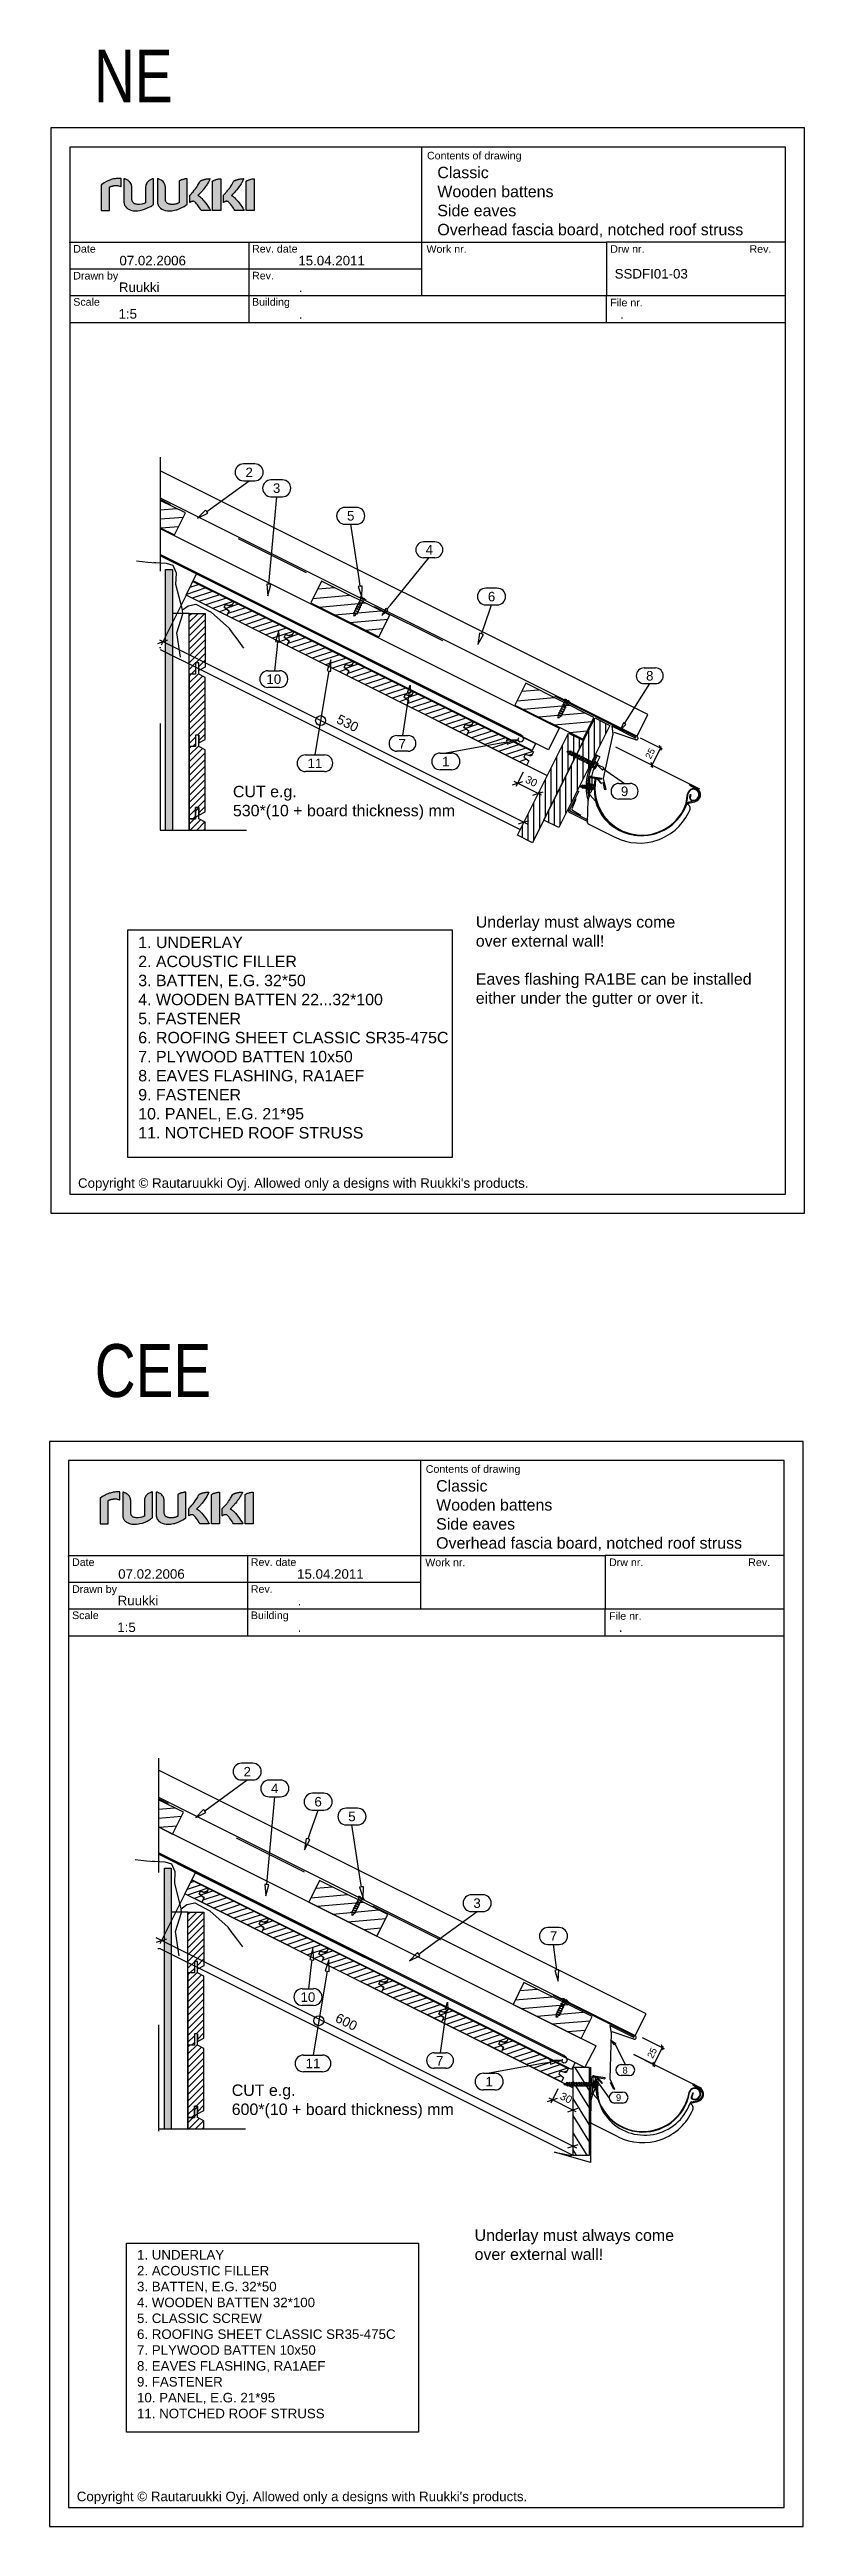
# Model space of a CAD drawing. Extents: x 2509 to 12199, y -2580 to 855.
# Drawn here: x 8332 to 9324, y -2580 to 673 of the extents above; entities that cross this region are included whole.
import ezdxf
from ezdxf.enums import TextEntityAlignment as Align

# ---------------------------------------------------------------- set-up
doc = ezdxf.new("R2010")
doc.units = 0
doc.header["$LTSCALE"] = 50
doc.header["$PDSIZE"] = 50
for name, pattern in [('KEL', [2.25, 1, -1.25]), ('KL', [4, 2, -2]), ('PKL', [7, 3, -2, 0, -2])]:
    doc.linetypes.add(name, pattern=pattern)
doc.layers.get('0').update_dxf_attribs({"color": 1, "linetype": 'CONTINUOUS', "plot": 0})
for name, color, linetype in [('1', 7, 'CONTINUOUS'), ('CLASSIC', 7, 'CONTINUOUS'), ('Gruba', 3, 'CONTINUOUS'), ('RUUKKI', 7, 'CONTINUOUS')]:
    doc.layers.add(name, color=color, linetype=linetype)
doc.styles.add('arial', font='ARIAL.TTF')
doc.styles.add('S', font='istorak', dxfattribs={"width": 0.8})

msp = doc.modelspace()

# ---------------------------------------------------------------- texts
at = {"layer": 'RUUKKI', "color": 1, "style": 'arial'}
for s, p in [('Contents of drawing', (8828.2, 528.7)), ('Date', (8363.6, 406.3)), ('Rev. date', (8598.4, 406.4)), ('Work nr.', (8827.5, 406.1)), ('Drw nr.', (9068.9, 406.1)), ('Rev.', (9251.8, 406.1)), ('Drawn by', (8363.6, 371)), ('Rev.', (8598.4, 371.1)), ('Scale', (8363.6, 336.6)), ('Building', (8598.4, 336.6)), ('File nr.', (9068.9, 335.7)), ('Contents of drawing', (8826.6, -1196.1)), ('Date', (8362, -1318.4)), ('Rev. date', (8596.8, -1318.4)), ('Work nr.', (8825.9, -1318.7)), ('Drw nr.', (9067.3, -1318.6)), ('Rev.', (9250.2, -1318.6)), ('Drawn by', (8362, -1353.8)), ('Rev.', (8596.8, -1353.7)), ('Scale', (8362, -1388.2)), ('Building', (8596.8, -1388.2)), ('File nr.', (9067.3, -1389.1))]:
    msp.add_text(s, height=10, dxfattribs=at).set_placement(p)
at = {"layer": 'RUUKKI', "color": 2, "style": 'arial'}
for s, p in [('07.02.2006', (8424.2, 389.6)), ('15.04.2011', (8659.2, 389.6)), ('Ruukki', (8423.5, 354.6)), ('1:5', (8423, 319.6)), ('07.02.2006', (8422.6, -1335.2)), ('15.04.2011', (8657.6, -1335.2)), ('Ruukki', (8421.9, -1370.1)), ('1:5', (8421.4, -1405.2))]:
    msp.add_text(s, height=12.5, dxfattribs=at).set_placement(p)
for s, height, p in [('2', 12.5, (8594.6, 117.8)), ('3', 12.5, (8630.7, 97)), ('5', 12.5, (8728, 60.6)), ('4', 12.5, (8831.2, 16)), ('6', 12.5, (8913, -45.4)), ('10', 12.5, (8627, -153.8)), ('8', 12.5, (9120.8, -149.4)), ('11', 12.5, (8681, -264.3)), ('7', 12.5, (8795.6, -238.7)), ('1', 12.5, (8852.9, -261.9)), ('9', 12.5, (9087.7, -301.1)), ('2', 12.5, (8592.1, -1588.5)), ('4', 12.5, (8628.2, -1610.4)), ('6', 12.5, (8685.2, -1628)), ('5', 12.5, (8729.6, -1647.5)), ('3', 12.5, (8894, -1761.2)), ('7', 12.5, (8994.4, -1804.4)), ('10', 12.5, (8671.8, -1884.6)), ('11', 12.5, (8678.5, -1971.7)), ('7', 12.5, (8844.9, -1968.3)), ('8', 8.75, (9088.4, -1980.6)), ('1', 12.5, (8909.8, -1995.6)), ('9', 8.75, (9079.8, -2016.5))]:
    msp.add_text(s, height=height, dxfattribs=at).set_placement(p, align=Align.MIDDLE)
at = {"layer": 'RUUKKI', "char_height": 69.48, "width": 256.377, "attachment_point": 1, "style": 'S'}
for s, insert in [('NE', (8390.8, 673)), ('CEE', (8391.8, -1027.1))]:
    msp.add_mtext(s, dxfattribs=dict(at, insert=insert))
at = {"layer": 'RUUKKI', "color": 2, "attachment_point": 1, "style": 'arial'}
for s, insert, char_height, width in [('Classic\\PWooden battens\\PSide eaves\\POverhead fascia board, notched roof struss', (8841.8, 519.1), 15, 525.106), ('SSDFI01-03', (9074.7, 384.8), 12.5, 79.464), ('CUT e.g.\\P530*(10 + board thickness) mm', (8573.3, -293.9), 15, 358.281), ('Underlay must always come \\Pover external wall!\\P\\PEaves flashing RA1BE can be installed\\Peither under the gutter or over it.', (8892.3, -465.1), 15, 358.281), ('1. UNDERLAY\\P2. ACOUSTIC FILLER\\P3. BATTEN, E.G. 32*50\\P4. WOODEN BATTEN 22...32*100\\P5. FASTENER\\P6. ROOFING SHEET CLASSIC SR35-475C\\P7. PLYWOOD BATTEN 10x50\\P8. EAVES FLASHING, RA1AEF\\P9. FASTENER\\P10. PANEL, E.G. 21*95\\P11. NOTCHED ROOF STRUSS ', (8448.9, -492), 15, 441.202), ('Classic\\PWooden battens\\PSide eaves\\POverhead fascia board, notched roof struss', (8840.2, -1205.7), 15, 525.106), ('CUT e.g.\\P600*(10 + board thickness) mm', (8571.7, -1999.4), 15, 358.281), ('Underlay must always come \\Pover external wall!', (8890.7, -2189.8), 15, 358.281), ('1. UNDERLAY\\P2. ACOUSTIC FILLER\\P3. BATTEN, E.G. 32*50\\P4. WOODEN BATTEN 32*100\\P5. CLASSIC SCREW\\P6. ROOFING SHEET CLASSIC SR35-475C\\P7. PLYWOOD BATTEN 10x50\\P8. EAVES FLASHING, RA1AEF\\P9. FASTENER\\P10. PANEL, E.G. 21*95\\P11. NOTCHED ROOF STRUSS ', (8447.3, -2216.8), 12.5, 441.202)]:
    msp.add_mtext(s, dxfattribs=dict(at, insert=insert, char_height=char_height, width=width))
at = {"layer": 'RUUKKI', "color": 3, "char_height": 12.5, "attachment_point": 1, "style": 'arial'}
for insert, width in [((8659.9, 367.1), 106.168), ((8659.9, 332.1), 367.508), ((9081.8, 332.1), 166.337), ((8658.3, -1357.6), 106.168), ((8658.3, -1392.6), 367.508), ((9080.2, -1392.6), 166.337)]:
    msp.add_mtext('{\\C2;.}', dxfattribs=dict(at, insert=insert, width=width))
at = {"layer": 'RUUKKI', "color": 2, "attachment_point": 5, "style": 'arial'}
for s, insert, char_height, rotation in [('\\A1;530', (8723.9, -211.7), 12.5, 333.4349), ('\\A1;25', (9121.3, -251.5), 8.75, 63.4349), ('\\A1;30', (8965.3, -288), 10, 333.4349), ('600', (8722.3, -1917.2), 12.5, 333.4349), ('\\A1;25', (9123.9, -1958), 8.75, 63.4349), ('\\A1;30', (9011, -2017), 10, 333.4349)]:
    msp.add_mtext(s, dxfattribs=dict(at, insert=insert, char_height=char_height, rotation=rotation))
at = {"layer": 'RUUKKI', "color": 1, "char_height": 12.5, "width": 601.127, "attachment_point": 1, "style": 'arial'}
for insert in [(8369.8, -809.3), (8368.2, -2534.1)]:
    msp.add_mtext("Copyright © Rautaruukki Oyj. Allowed only a designs with Ruukki's products.", dxfattribs=dict(at, insert=insert))

# ---------------------------------------------------------------- blocks, each defined once
blk = doc.blocks.new('A$C4C0527DD')
at = {"layer": 'RUUKKI', "color": 2}
for p, q in [((6.9, 0), (6.9, 342.2)), ((6.9, 342.2), (15.9, 342.2)), ((15.9, 342.2), (15.9, 0))]:
    blk.add_line(p, q, dxfattribs=at)
blk = doc.blocks.new('A$C73F855DD')
at = {"layer": 'RUUKKI', "color": 1}
for p, q in [((-38.2, 11.4), (-23.3, 9.8)), ((-23.3, 9.8), (-13.4, 8.8)), ((-13.4, 8.8), (-15.4, 9)), ((-15.4, 9), (-15.4, 9))]:
    blk.add_line(p, q, dxfattribs=at)
at = {"layer": 'RUUKKI', "color": 1, "linetype": 'KEL'}
for p, q in [((1.3, 7.7), (-12.8, 8.7)), ((9.8, 5.1), (1.3, 7.7)), ((14.4, -5), (9.8, 5.1)), ((13.6, -19.8), (14.4, -5)), ((22.1, -53.2), (13.6, -19.8)), ((14.7, -83.3), (22.5, -58.3)), ((22.1, -53.2), (29.6, -47.6)), ((22.5, -58.3), (22.1, -53.2)), ((29.6, -47.6), (39.9, -45.7)), ((39.9, -45.7), (59.8, -55.9)), ((59.8, -55.9), (83.8, -77.6)), ((19.7, -115.3), (14.7, -83.3))]:
    blk.add_line(p, q, dxfattribs=at)
at = {"layer": 'RUUKKI', "color": 1, "linetype": 'KL'}
for p, q in [((88, -83.2), (83.8, -77.6)), ((94, -91.2), (88, -83.2)), ((103, -103.2), (94, -91.2))]:
    blk.add_line(p, q, dxfattribs=at)
blk = doc.blocks.new('A$C22D86C85')
at = {"layer": 'RUUKKI', "color": 2}
for p, q in [((0, 0), (0, 80)), ((0, 80), (21, 80)), ((0, 80), (21, 80)), ((21, 80), (21, 9.3)), ((8.5, 0), (0, 0)), ((12.5, 15), (8.5, 15)), ((8.5, 15), (8.5, 0)), ((12.5, 5), (12.5, 15)), ((21, 9.3), (12.5, 5))]:
    blk.add_line(p, q, dxfattribs=at)
at = {"layer": 'RUUKKI', "color": 1}
for p, q in [((0, 77), (3, 80)), ((0, 68.2), (11.8, 80)), ((0, 59.4), (20.6, 80)), ((0, 50.5), (21, 71.5)), ((0, 41.7), (21, 62.7)), ((0, 32.8), (21, 53.8)), ((0, 24), (21, 45)), ((0, 15.2), (21, 36.2)), ((0, 6.3), (8.5, 14.8)), ((2.5, 0), (8.5, 6)), ((8.7, 15), (21, 27.3)), ((12.5, 10), (21, 18.5)), ((20.2, 8.9), (21, 9.6))]:
    blk.add_line(p, q, dxfattribs=at)
blk = doc.blocks.new('A$C595B6667')
at = {"layer": 'RUUKKI', "color": 1}
for p, q in [((0, -11.4), (12.5, 1.1)), ((0, -2.5), (2.5, 0)), ((0, -20.2), (17.6, -2.6)), ((0, -29), (21, -8)), ((0, -37.9), (21, -16.9)), ((0, -46.7), (21, -25.7)), ((0, -55.5), (21, -34.5)), ((0, -64.4), (21, -43.4)), ((0, -73.2), (21, -52.2)), ((0, -82.1), (21, -61.1)), ((0, -90.9), (8.5, -82.4)), ((4.7, -95), (8.5, -91.2)), ((10.9, -80), (21, -69.9)), ((12.5, -87.2), (21, -78.7))]:
    blk.add_line(p, q, dxfattribs=at)
at = {"layer": 'RUUKKI', "color": 2}
for p, q in [((8.5, 0), (0, 0)), ((0, 0), (0, -95)), ((12.5, 15), (8.5, 15)), ((8.5, 15), (8.5, 0)), ((12.5, 0), (12.5, 15)), ((21, -4.2), (12.5, 0)), ((21, -85.8), (21, -4.2)), ((8.5, -95), (0, -95)), ((12.5, -80), (8.5, -80)), ((8.5, -80), (8.5, -95)), ((12.5, -80), (12.5, -90)), ((12.5, -90), (21, -85.8))]:
    blk.add_line(p, q, dxfattribs=at)
blk = doc.blocks.new('A$C02D34DCD')
at = {"layer": 'RUUKKI', "color": 2}
for p, q in [((0, 0), (0, -14.6)), ((0, 0), (8.5, 0)), ((8.5, 0), (8.5, 15)), ((8.5, 15), (12.5, 15)), ((12.5, 0), (12.5, 15)), ((21, -4.2), (12.5, 0)), ((0, -14.6), (21, -14.6)), ((21, -14.6), (21, -4.2))]:
    blk.add_line(p, q, dxfattribs=at)
at = {"layer": 'RUUKKI', "color": 1}
for p, q in [((8.5, 10.4), (12.5, 14.4)), ((8.5, 1.5), (12.5, 5.5)), ((0, -7), (7, 0)), ((1.2, -14.6), (14.7, -1.1)), ((10.1, -14.6), (20.6, -4)), ((18.9, -14.6), (21, -12.5))]:
    blk.add_line(p, q, dxfattribs=at)
blk = doc.blocks.new('A$C17353E42')
at = {"layer": 'RUUKKI', "color": 2}
for p, q in [((472.7, -364.2), (0, -127.9)), ((470.3, -368.9), (469.7, -371.9)), ((469.7, -371.9), (472.2, -373.9)), ((472.2, -373.9), (475.2, -373.6)), ((476, -367.2), (472.7, -364.2)), ((475.2, -373.6), (477.3, -370.8)), ((477.3, -370.8), (476, -367.2))]:
    blk.add_line(p, q, dxfattribs=at)
blk = doc.blocks.new('A$C16181AC7')
at = {"layer": 'RUUKKI', "color": 1}
for p, q in [((-92.2, 33.8), (-108.9, 28.2)), ((-83.2, 29.3), (-106, 21.7)), ((-74.3, 24.8), (-101.1, 15.9)), ((-65.3, 20.4), (-92.2, 11.4)), ((-56.4, 15.9), (-83.2, 7)), ((-47.4, 11.4), (-74.3, 2.5)), ((-38.5, 7), (-65.3, -2)), ((-29.6, 2.5), (-56.4, -6.5)), ((-20.6, -2), (-47.4, -10.9)), ((-28.8, -12.2), (-38.5, -15.4)), ((-21.5, -6), (-25.6, -7.4))]:
    blk.add_line(p, q, dxfattribs=at)
at = {"layer": 'RUUKKI', "color": 2}
blk.add_lwpolyline([(-19.7, -2.4), (-22.6, -8.3), (-30.5, -6), (-32.2, -9.6), (-25.8, -14.5), (-28.7, -20.3), (-107.4, 19), (-104.5, 24.8), (-110.9, 29.8), (-109.2, 33.3), (-101.3, 31.1), (-98.4, 36.9)], close=True, dxfattribs=at)
blk = doc.blocks.new('A$C7BFA2A78')
at = {"layer": 'RUUKKI', "color": 2}
for p, q in [((39.8, -54.6), (-13.9, -27.7)), ((460.2, -264.8), (-13.9, -27.7)), ((-4.9, -9.8), (48.7, -36.7)), ((38, -40.2), (36.2, -43.8)), ((36.2, -43.8), (42.7, -48.7)), ((45.8, -42.5), (38, -40.2)), ((42.7, -48.7), (39.8, -54.6)), ((48.7, -36.7), (45.8, -42.5))]:
    blk.add_line(p, q, dxfattribs=at)
at = {"layer": 'RUUKKI', "color": 1}
for p, q in [((12.1, -18.3), (-13.4, -26.8)), ((3.1, -13.9), (-8.9, -17.9)), ((21, -22.8), (-5.8, -31.8)), ((30, -27.3), (3.1, -36.2)), ((38.9, -31.8), (12.1, -40.7)), ((47.9, -36.2), (21, -45.2)), ((39.6, -46.4), (30, -49.6)), ((47, -40.2), (42.8, -41.6))]:
    blk.add_line(p, q, dxfattribs=at)
blk = doc.blocks.new('A$C3C6009E8')
at = {"layer": 'RUUKKI', "color": 2}
for p, q in [((31.8, -5.9), (-15.9, 17.9)), ((18, -33.6), (31.8, -5.9))]:
    blk.add_line(p, q, dxfattribs=at)
blk = doc.blocks.new('A$C3BC87080')
at = {"layer": 'RUUKKI', "color": 2}
for p, q in [((-40.7, -111.6), (26.3, 22.6)), ((46, 12.8), (-21.1, -121.4)), ((26.3, 22.6), (46, 12.8)), ((-21.1, -121.4), (-40.7, -111.6))]:
    blk.add_line(p, q, dxfattribs=at)
at = {"layer": 'RUUKKI', "color": 1}
for p, q in [((18.3, -42.7), (18.3, 6.5)), ((25.8, -27.7), (25.8, 21.5)), ((33.3, -12.7), (33.3, 19.1)), ((40.8, 2.3), (40.8, 15.4)), ((3.3, -72.7), (3.3, -23.5)), ((10.8, -57.7), (10.8, -8.5)), ((-11.7, -102.7), (-11.7, -53.5)), ((-4.2, -87.7), (-4.2, -38.5)), ((-26.7, -118.6), (-26.7, -83.5)), ((-19.2, -117.7), (-19.2, -68.5)), ((-34.2, -114.8), (-34.2, -98.5))]:
    blk.add_line(p, q, dxfattribs=at)
blk = doc.blocks.new('A$C5AFA2994')
at = {"layer": 'RUUKKI', "color": 3, "ltscale": 20}
for p, q in [((-50.4, -49), (-49.9, -43.1)), ((-49.3, -43.1), (-49.8, -49.1)), ((-41.6, -48.4), (-46.8, -42.3)), ((-46.4, -41.9), (-41.2, -48)), ((-41.2, -48), (-41.6, -48.4)), ((74.6, -66.5), (75.2, -62.1)), ((75.2, -62.1), (75.8, -62.2)), ((75.8, -62.2), (75.2, -66.6))]:
    blk.add_line(p, q, dxfattribs=at)
for centre, radius, start, end in [((11.6, -53.9), 62.2, 175.4915, 338.243), ((11.6, -53.9), 61.6, 175.4915, 337.8441), ((-47.9, -43.2), 2, 40.4915, 175.4915), ((-47.9, -43.2), 1.4, 40.4915, 175.4915), ((-1.3, -56.8), 72.9, 343.7648, 354.8078), ((9, -58.9), 63.1, 343.3333, 355.8463), ((10.4, -54), 61.6, 351.1991, 352.9146), ((79.3, -62.5), 7.8, 248.431, 172.9146), ((10.4, -54), 62.2, 351.1991, 352.9146), ((79.3, -62.5), 7.2, 248.431, 172.9146), ((77.5, -67), 3, 171.6489, 248.431), ((77.5, -67), 2.4, 171.6489, 248.431)]:
    blk.add_arc(centre, radius, start, end, dxfattribs=at)
blk = doc.blocks.new('A$C7B130D64')
at = {"layer": 'RUUKKI', "color": 5, "linetype": 'Continuous'}
for p, q in [((-48.7, -10.3), (-54.9, -22.6)), ((-47, -11.2), (-53.1, -23.5)), ((-43.7, -12.8), (-49.9, -25.2)), ((-43.7, -12.8), (-48.7, -10.3)), ((-84.7, -81.2), (-72.9, -57.5)), ((-83, -82.1), (-71.1, -58.4)), ((-72.9, -57.5), (-71.1, -58.4)), ((-58.9, -60.3), (-58.5, -41.5)), ((-58.8, -68.2), (-57.3, -64.2)), ((-57.6, -63.7), (-57.3, -64.1)), ((-57, -41.5), (-57.4, -59.7)), ((-50.3, -41.2), (-56.5, -40.3)), ((-49.1, -71), (-56.1, -63.1)), ((-55.3, -39.9), (-41.4, -42.2)), ((-55.1, -38.5), (-41.2, -40.7)), ((-53.7, -54.7), (-53.5, -40.7)), ((-50.3, -41.2), (-50.6, -57.2)), ((-41.2, -40.7), (-41.4, -42.2)), ((74.4, -49.9), (75.2, -48.7)), ((74.4, -49.9), (83.2, -55.4)), ((75.2, -48.7), (84, -54.1)), ((-83.2, -85.9), (-59.5, -97.7)), ((-82.3, -84.1), (-59.5, -95.5)), ((-75.4, -69.2), (-80.2, -81.2)), ((-68.6, -89.8), (-79.6, -83.1)), ((-59.6, -99.2), (-59, -69.8)), ((73.1, -72.1), (80.8, -70.3)), ((73.4, -73.6), (81.1, -71.7)), ((-23.5, -118.5), (-58.5, -101))]:
    blk.add_line(p, q, dxfattribs=at)
for centre, radius, start, end in [((2.8, -51.5), 64.5, 153.435, 196.5804), ((2.8, -51.5), 62.5, 153.435, 193.5336), ((2.8, -51.5), 58.9, 153.435, 167.2869), ((-53.9, -60.4), 5, 178.9744, 221.6553), ((-55.5, -41.4), 3, 80.9366, 176.6553), ((-52.4, -59.8), 5, 178.9744, 221.6553), ((-62, -62.5), 5, 340.2003, 15.4953), ((-61.2, -54.6), 7.43, 301.8455, 358.9744), ((-55.5, -41.4), 1.5, 80.9366, 182.2543), ((4.4, -58.2), 55, 178.9744, 220.7735), ((78.9, -62.3), 8.17, 283.3538, 58.4462), ((78.9, -62.3), 9.67, 283.3538, 58.4462), ((-81.6, -82.7), 3.5, 153.435, 243.435), ((-81.6, -82.7), 1.5, 153.435, 243.435), ((-78.8, -81.8), 1.5, 158.5115, 238.3584), ((-79.2, -67.8), 4, 338.5115, 14.8446), ((-54, -69.9), 5, 160.2003, 178.9744), ((11, -52.5), 63.7, 220.7735, 340.251), ((8.6, -54.1), 71.9, 243.4439, 336.5083), ((73.8, -75), 3, 103.3538, 160.251), ((69.1, -80.4), 6, 336.5083, 70.251), ((11, -52.5), 65.2, 339.5962, 340.251), ((73.8, -75), 1.5, 103.3538, 160.251), ((-57.6, -99.2), 2, 178.9744, 243.4439)]:
    blk.add_arc(centre, radius, start, end, dxfattribs=at)
blk = doc.blocks.new('A$C27996A6C')
at = {"layer": 'RUUKKI', "color": 1}
for p, q in [((-19, -2), (-17.1, -2.1)), ((-18.7, -5.4), (-16.8, -5.5)), ((-16.4, -2.2), (-14.7, -2.2)), ((-16, -5.5), (-14.8, -5.5)), ((-14, -5.6), (-10.6, -5.7)), ((-14, -7.3), (-10.7, -7.4)), ((-13.8, -0.6), (-10.4, -0.7)), ((-13.8, -2.2), (-10.5, -2.4)), ((-10.4, -0.7), (-10.7, -7.4))]:
    blk.add_line(p, q, dxfattribs=at)
for points in [[(-14.6, 0), (-13.7, 0), (-14.1, -7.9), (-14.9, -7.8)], [(-27.1, -4.3), (-27.4, -4), (-27.5, -2.9), (-27.3, -2.5), (-27, -2.9), (-26.9, -4)], [(-24.3, -5.8), (-24.7, -5.3), (-25.1, -1.7), (-24.8, -1.2), (-24.4, -1.7), (-24, -5.3)], [(-21.7, -5.9), (-22.1, -5.4), (-22.4, -1.7), (-22.1, -1.2), (-21.7, -1.8), (-21.3, -5.4)], [(-19, -6), (-19.4, -5.5), (-19.8, -1.8), (-19.5, -1.3), (-19, -1.9), (-18.7, -5.6)], [(-16.3, -6.1), (-16.7, -5.6), (-17.1, -2), (-16.8, -1.5), (-16.4, -2), (-16, -5.7)]]:
    blk.add_lwpolyline(points, close=True, dxfattribs=at)
for points in [[(-28.2, -3.3), (-27.5, -3)], [(-27.4, -3.7), (-28.2, -3.3)], [(-22.1, -5.2), (-22.8, -5.2)], [(-22.7, -1.9), (-22.4, -1.9)], [(-21.7, -1.9), (-19.8, -2)], [(-19.4, -5.4), (-21.4, -5.3)]]:
    blk.add_lwpolyline(points, dxfattribs=at)
for points in [[(-27, -2.8), (-26.4, -2.6, -0.041911), (-25.1, -2.1)], [(-24.8, -4.9, -0.053388), (-26.5, -4.2), (-26.9, -4)], [(-24.3, -2, -0.048189), (-22.7, -1.9), (-22.4, -1.9)], [(-22.1, -5.2), (-22.8, -5.2, -0.035659), (-24, -5.1, -0.035659)]]:
    blk.add_lwpolyline(points, format="xyb", dxfattribs=at)
blk = doc.blocks.new('A$C2C575994')
at = {"layer": 'RUUKKI', "color": 1}
for p, q in [((-29.4, 3), (-27.4, 1.9)), ((-26.6, 1.5), (-24.5, 0.5)), ((-23.7, 0.1), (-21.7, -0.9)), ((-30.7, -0.8), (-28.6, -1.9)), ((-27.9, -2.3), (-25.8, -3.3)), ((-25, -3.7), (-23, -4.7)), ((-22.2, -5.1), (-20.1, -6.1)), ((-20.9, -1.3), (-18.8, -2.3)), ((-19.3, -6.5), (-17.3, -7.6)), ((-18.1, -2.7), (-16, -3.8)), ((-16.5, -7.9), (-14.4, -9)), ((-15.2, -4.1), (-13.2, -5.2)), ((-13.7, -9.4), (-11.6, -10.4)), ((-12.4, -5.6), (-10.3, -6.6)), ((-10.8, -10.8), (-9.6, -11.4)), ((-9.5, -7), (-7.8, -7.9)), ((-9.5, -13.7), (-5.9, -15.5)), ((-8.6, -11.9), (-5.1, -13.7)), ((-6.8, -8.3), (-3.3, -10.1)), ((-5.9, -6.5), (-2.4, -8.3)), ((-2.4, -8.3), (-5.9, -15.5))]:
    blk.add_line(p, q, dxfattribs=at)
for points in [[(-42.2, 6.6), (-42.8, 7.4)], [(-42.8, 7.4), (-42, 7.4)], [(-37.2, 2.4), (-37.9, 2.8)], [(-34.3, 1), (-36.4, 2)], [(-36.1, 6.3), (-35.9, 6.2)], [(-35.1, 5.8), (-33, 4.8)], [(-31.5, -0.5), (-33.5, 0.6)], [(-32.3, 4.4), (-30.2, 3.3)], [(-27.4, 1.9), (-27.4, 2)], [(-28.7, -1.8), (-28.6, -1.9)]]:
    blk.add_lwpolyline(points, dxfattribs=at)
for points in [[(-42.2, 5.8), (-42.3, 6.3), (-41.9, 7.6), (-41.5, 7.9), (-41.3, 7.3), (-41.8, 6.1)], [(-39.8, 2.9), (-40.1, 3.6), (-38.7, 7.7), (-38.1, 8.1), (-37.9, 7.3), (-39.3, 3.2)], [(-37, 1.5), (-37.2, 2.2), (-35.8, 6.4), (-35.2, 6.8), (-35, 6), (-36.4, 1.8)], [(-34.1, 0.1), (-34.4, 0.8), (-33, 4.9), (-32.4, 5.3), (-32.2, 4.6), (-33.6, 0.4)], [(-31.3, -1.4), (-31.5, -0.7), (-30.1, 3.5), (-29.5, 3.9), (-29.4, 3.1), (-30.8, -1)], [(-28.5, -2.8), (-28.7, -2.1), (-27.3, 2.1), (-26.7, 2.5), (-26.5, 1.7), (-27.9, -2.5)], [(-25.6, -4.2), (-25.9, -3.5), (-24.5, 0.7), (-23.9, 1.1), (-23.7, 0.3), (-25.1, -3.9)], [(-22.8, -5.6), (-23, -4.9), (-21.6, -0.7), (-21, -0.3), (-20.8, -1.1), (-22.2, -5.3)], [(-19.9, -7), (-20.2, -6.3), (-18.8, -2.2), (-18.2, -1.8), (-18, -2.5), (-19.4, -6.7)], [(-17.1, -8.5), (-17.3, -7.7), (-15.9, -3.6), (-15.4, -3.2), (-15.2, -4), (-16.6, -8.1)], [(-14.3, -9.9), (-14.5, -9.2), (-13.1, -5), (-12.5, -4.6), (-12.3, -5.4), (-13.7, -9.6)], [(-11.4, -11.3), (-11.7, -10.6), (-10.3, -6.4), (-9.7, -6), (-9.5, -6.8), (-10.9, -11)], [(-6.6, -5.4), (-5.6, -5.9), (-9.8, -14.3), (-10.8, -13.8)]]:
    blk.add_lwpolyline(points, close=True, dxfattribs=at)
for points in [[(-39.9, 4.1, -0.053388), (-41.4, 5.7), (-41.8, 6.1)], [(-41.4, 7.4), (-40.6, 7.4, -0.041911), (-38.8, 7.2)], [(-37.2, 2.4), (-37.9, 2.8, -0.035659), (-39.2, 3.5, -0.035659)], [(-38, 7, -0.048189), (-36.1, 6.3), (-35.9, 6.2)]]:
    blk.add_lwpolyline(points, format="xyb", dxfattribs=at)
blk = doc.blocks.new('A$C0A8975B2')
at = {"layer": 'RUUKKI', "color": 6}
for p, q in [((-1.4, -9.4), (27.6, -23.9)), ((13.1, -47.3), (26.5, -20.5)), ((26.5, -26.1), (24.3, -19.4)), ((15.3, -48.5), (13.1, -41.8))]:
    blk.add_line(p, q, dxfattribs=at)
blk = doc.blocks.new('A$C387C5576')
at = {"layer": 'RUUKKI', "color": 6}
for p, q in [((-13.4, -26.8), (-22.9, -45.7)), ((-27.3, -43.5), (-13.9, -39)), ((10.7, -56.9), (-25.1, -39)), ((-0.5, -56.9), (12.9, -52.4))]:
    blk.add_line(p, q, dxfattribs=at)
blk = doc.blocks.new('A$C420063A2')
at = {"layer": 'RUUKKI', "color": 1, "linetype": 'PKL'}
blk.add_line((-58.9, 205.3), (-58.9, -284.6), dxfattribs=at)
at = {"layer": 'RUUKKI', "color": 6}
for p, q in [((-25.5, 23.1), (-57.8, -41.6)), ((-62.3, -39.4), (-48.9, -34.9)), ((-60.1, -34.9), (422.9, -276.4)), ((411.8, -276.4), (425.2, -272))]:
    blk.add_line(p, q, dxfattribs=at)
blk = doc.blocks.new('ruukki_dwg')
at = {"layer": 'RUUKKI'}
for points in [[(-27.9, 99.7), (-27.9, 57.3), (-14.6, 57.3), (-14.6, 95.4), (-14, 95.7), (-13.7, 95.9), (-13.4, 96), (-13.1, 96.2), (-12.8, 96.3), (-12.5, 96.4), (-12.1, 96.6), (-11.5, 96.8), (-11.1, 96.9), (-10.8, 97), (-10.4, 97.1), (-10.1, 97.2), (-9.8, 97.3), (-9.1, 97.5), (-8.4, 97.6), (-7.4, 97.8), (-6.7, 97.9), (-5.8, 98.1), (-4.9, 98.1), (-3.3, 98.1), (-1.1, 98), (0.3, 97.8), (2.3, 97.3), (3.8, 96.6), (4.2, 96.4), (4.3, 96.4), (4.4, 96.4), (4.4, 96.4), (4.4, 109.6), (4.2, 109.7), (3.9, 109.7), (3.7, 109.7), (2.4, 109.7), (1.3, 109.7), (0.1, 109.7), (-1, 109.6), (-2.1, 109.5), (-3.6, 109.4), (-5.1, 109.2), (-6.5, 109), (-7.8, 108.8), (-9.9, 108.3), (-11.5, 107.8), (-13, 107.3), (-14.2, 106.9), (-15.4, 106.4), (-16.9, 105.7), (-18.1, 105.2), (-19.4, 104.5), (-23, 102.6), (-25.5, 101.1), (-26.5, 100.5), (-27.3, 100), (-27.6, 99.9), (-27.9, 99.7)], [(9.1, 109.3), (9.1, 72.2), (9.1, 70.8), (9.3, 69.4), (9.6, 68.1), (10, 66.9), (10.3, 66.1), (10.7, 65.4), (11.1, 64.6), (11.8, 63.6), (12.3, 63), (13.4, 61.8), (14.3, 61), (15.6, 60.1), (16.6, 59.4), (18.1, 58.7), (18.9, 58.3), (20.4, 57.8), (22.1, 57.3), (24.2, 56.9), (26.3, 56.7), (29.3, 56.7), (32, 56.9), (35, 57.2), (37.3, 57.6), (41.4, 58.6), (45.8, 60.2), (49.1, 61.9), (51.7, 63.3), (53, 64), (54.8, 65.1), (56, 65.8), (56.9, 66.4), (57.6, 66.9), (57.8, 67), (57.8, 88.2), (57.8, 109.5), (57.1, 109.3), (56.5, 109.1), (55.8, 108.9), (55.5, 108.8), (54.8, 108.6), (53.9, 108.2), (52.7, 107.7), (51.6, 107), (50.5, 106.3), (49.9, 105.9), (49.2, 105.2), (48.7, 104.8), (48.1, 104.1), (47.6, 103.6), (47.2, 103.1), (46.9, 102.5), (46.5, 102), (46.3, 101.7), (45.9, 100.8), (45.3, 99.2), (45, 98.2), (44.8, 97.1), (44.6, 96), (44.6, 95.3), (44.6, 94.5), (44.6, 69.8), (43.4, 69.2), (42.1, 68.7), (40.4, 68.1), (38.4, 67.6), (34.6, 67.1), (33.3, 67.1), (31.3, 67.2), (29.8, 67.4), (28.7, 67.6), (27.7, 67.9), (26.7, 68.3), (25.4, 69), (24.6, 69.8), (23.7, 70.9), (23.2, 71.7), (22.8, 72.7), (22.5, 73.7), (22.4, 74.3), (22.3, 74.9), (22.3, 75.6), (22.3, 76.2), (22.3, 76.6), (22.3, 94.3), (22.2, 95.5), (22, 97.3), (21.7, 98.4), (21.3, 99.7), (20.6, 101.2), (19.6, 102.9), (19, 103.7), (18.6, 104.1), (17.9, 104.9), (16.9, 105.7), (16.4, 106.1), (15.3, 106.8), (14.1, 107.5), (13.2, 107.9), (12.3, 108.3), (11.4, 108.7), (10.7, 108.9), (10.1, 109.1), (9.7, 109.1), (9.4, 109.2), (9.1, 109.3)], [(64, 109.5), (64, 72.2), (64, 71.3), (64.1, 70.3), (64.4, 68.5), (64.8, 67.3), (65.2, 66.1), (65.8, 65), (66.7, 63.6), (67.7, 62.4), (69.2, 61), (71.2, 59.6), (73.8, 58.3), (77, 57.3), (80.3, 56.8), (83.6, 56.7), (87.5, 56.9), (89.9, 57.2), (92.2, 57.6), (94.3, 58.1), (95.9, 58.5), (97.4, 59), (101, 60.4), (104.3, 62), (107.6, 63.8), (110.6, 65.7), (112.6, 67), (112.6, 109.2), (112.2, 109.2), (111.7, 109.1), (111.2, 109.1), (110.8, 109.1), (110.1, 109), (109.1, 108.8), (108.6, 108.7), (108.1, 108.6), (106.5, 108.2), (105.8, 108.1), (105.1, 107.9), (104.5, 107.7), (104.2, 107.6), (104, 107.5), (103.4, 107.3), (103.1, 107.2), (102.6, 107), (102.2, 106.8), (101.7, 106.6), (100.8, 106.1), (100.3, 105.8), (100, 105.6), (99.7, 105.5), (99.5, 105.3), (99.5, 69.8), (98.9, 69.5), (98, 69.1), (97.3, 68.8), (96.3, 68.4), (95.6, 68.2), (94.6, 67.9), (92.9, 67.5), (91.9, 67.3), (90.7, 67.2), (89.8, 67.1), (88.5, 67.1), (87.2, 67.1), (86.2, 67.2), (85.3, 67.3), (84.4, 67.4), (83.3, 67.7), (82.3, 68), (81.2, 68.5), (80.5, 68.9), (79.8, 69.4), (79.5, 69.7), (78.8, 70.4), (78.4, 71), (78, 71.9), (77.7, 72.6), (77.5, 73.2), (77.3, 74.3), (77.2, 75.2), (77.2, 76.2), (77.2, 76.5), (77.2, 94.5), (77.1, 95.3), (77, 96.8), (76.6, 98.5), (76.3, 99.5), (75.8, 100.8), (75.2, 102), (74.3, 103.3), (73.2, 104.6), (72, 105.7), (70.5, 106.8), (69, 107.7), (67.8, 108.2), (66.6, 108.7), (66, 108.9), (65.3, 109.1), (64.3, 109.4), (64, 109.5)], [(117.3, 82.4), (118, 83.1), (119.1, 84.2), (119.7, 84.9), (120.6, 85.9), (122.5, 88), (124.5, 90.3), (126.3, 92.5), (128, 94.7), (130.5, 98.7), (132, 101.2), (132.9, 103), (133.5, 104.2), (134, 105.3), (134.3, 105.5), (134.8, 105.8), (135.3, 106), (135.9, 106.4), (136.4, 106.6), (137, 106.8), (137.6, 107.1), (138.3, 107.4), (138.7, 107.5), (139, 107.6), (139.5, 107.7), (139.9, 107.9), (140.3, 108), (140.8, 108.1), (141.2, 108.2), (141.7, 108.3), (142.7, 108.5), (143.4, 108.7), (144.2, 108.8), (144.9, 108.8), (145.6, 108.9), (146.3, 109), (148.5, 109.1), (149.8, 109.2), (150.1, 109.2), (150.3, 109.2), (150.3, 109), (150.2, 108.8), (150, 108.3), (149.6, 107.4), (149.3, 106.7), (149, 106), (148.8, 105.7), (147.6, 103.4), (146.8, 101.9), (145.8, 100.3), (145, 99), (143.9, 97.4), (143.1, 96.4), (141.9, 94.7), (139.2, 91.3), (138.1, 89.9), (137.4, 89.1), (136.4, 87.9), (134.3, 85.6), (133.2, 84.5), (132.2, 83.5), (130.8, 82.1), (130.2, 81.6), (130.6, 81.5), (131.4, 81.2), (131.7, 81), (132.4, 80.6), (133.4, 79.9), (134.2, 79.3), (134.4, 79.1), (135.6, 78), (136.6, 76.9), (138.7, 74.6), (140.3, 72.8), (142.9, 69.7), (144.8, 67.1), (146.8, 64.2), (149.1, 60.8), (149.4, 60.4), (150, 59.3), (150.4, 58.6), (150.9, 57.8), (151, 57.5), (151.1, 57.3), (135.7, 57.3), (134.4, 59.4), (132.9, 61.8), (132, 63.2), (129.7, 66.4), (128.3, 68.2), (126.8, 69.9), (125.7, 71), (124.9, 71.6), (124.4, 71.9), (124.1, 72), (123.9, 72.1), (123.8, 72.2), (123.5, 72.2), (123.2, 72.3), (123, 72.3), (122.8, 72.3), (122.6, 72.3), (122.1, 72.3), (121.9, 72.3), (121.6, 72.2), (121.1, 72.1), (120.8, 72), (120.5, 72), (120.4, 71.9), (120.1, 71.8), (119.8, 71.7), (119.6, 71.6), (119.3, 71.5), (119, 71.3), (118.8, 71.2), (118.5, 71), (118.3, 70.9), (117.8, 70.6), (117.8, 70.6), (117.7, 70.5), (117.5, 70.5), (117.3, 70.3), (117.3, 82.4)], [(154.5, 105.3), (155, 105.6), (155.6, 106), (156.2, 106.3), (156.8, 106.6), (157.2, 106.8), (158.7, 107.4), (159.6, 107.7), (160.5, 108), (161.9, 108.3), (163.1, 108.6), (164.2, 108.8), (165.4, 109), (166.6, 109.1), (167.1, 109.1), (167.7, 109.2), (167.7, 57.3), (154.5, 57.3), (154.5, 105.3)], [(172.4, 82.4), (173.8, 83.9), (175.4, 85.6), (176.3, 86.7), (177.5, 88), (178.6, 89.1), (179.6, 90.3), (180.5, 91.4), (181.3, 92.5), (182.1, 93.5), (182.7, 94.3), (183.2, 95), (184.8, 97.4), (186, 99.3), (187, 101.2), (188.3, 103.6), (188.8, 104.8), (189.1, 105.3), (189.2, 105.4), (189.5, 105.6), (189.7, 105.7), (190, 105.9), (190.5, 106.2), (191.2, 106.5), (191.7, 106.7), (192.3, 107), (193, 107.2), (193.7, 107.5), (194.5, 107.7), (194.9, 107.9), (195.4, 108), (195.8, 108.1), (196.3, 108.2), (196.8, 108.3), (197.8, 108.5), (198.5, 108.7), (199.6, 108.8), (200.3, 108.9), (201, 108.9), (201.4, 109), (202.4, 109), (203.6, 109.1), (204, 109.1), (204.8, 109.2), (205.2, 109.2), (205.4, 109.2), (205.3, 109), (205.3, 109), (205.2, 108.8), (205.1, 108.5), (205, 108.3), (204.9, 108), (204.8, 107.7), (204.7, 107.4), (204.5, 107.1), (204.4, 106.7), (204.2, 106.4), (203.7, 105.3), (203.5, 104.9), (203.3, 104.5), (203.1, 104.1), (203, 103.9), (202.8, 103.6), (202.4, 102.8), (202, 102.2), (201.3, 101), (200, 99), (199.2, 97.8), (198.2, 96.4), (196.9, 94.7), (195.5, 92.8), (194.3, 91.3), (193.1, 89.9), (192.1, 88.7), (190.8, 87.2), (188.8, 85.1), (187.8, 84), (186.3, 82.6), (185.8, 82.1), (185.3, 81.6), (186, 81.4), (186.6, 81.1), (187, 81), (187.5, 80.6), (188, 80.2), (188.6, 79.8), (189.2, 79.3), (190.1, 78.4), (192.1, 76.5), (193.8, 74.6), (196.1, 71.9), (197.9, 69.7), (200.7, 65.8), (202.4, 63.5), (204.2, 60.8), (205.3, 58.9), (206.2, 57.3), (190.8, 57.3), (189.9, 58.8), (188.5, 61), (187.4, 62.7), (185.8, 65.1), (184.4, 66.9), (183.4, 68.2), (182.4, 69.3), (181.3, 70.4), (180.4, 71.3), (179.8, 71.8), (179.2, 72), (178.6, 72.2), (178, 72.3), (177.6, 72.3), (176.9, 72.3), (176.4, 72.2), (175.7, 72), (175.1, 71.8), (174.7, 71.6), (174.1, 71.3), (173.5, 71), (173.1, 70.8), (172.7, 70.5), (172.4, 70.4), (172.4, 70.3), (172.4, 82.4)], [(209.6, 105.3), (210.1, 105.6), (210.7, 106), (211.3, 106.3), (211.9, 106.6), (212.8, 107), (213.8, 107.4), (214.7, 107.7), (216.3, 108.2), (217.6, 108.5), (219.3, 108.8), (220.5, 109), (221.5, 109.1), (222.4, 109.1), (222.8, 109.2), (222.8, 57.3), (209.6, 57.3), (209.6, 105.3)]]:
    blk.add_lwpolyline(points, dxfattribs=at)
blk = doc.blocks.new('A$C754B2D3E')
at = {"layer": 'RUUKKI', "color": 1}
for p, q in [((12.2, 14.6), (14.2, 13.6)), ((13.4, 18.4), (15.5, 17.4)), ((15, 13.2), (17.1, 12.2)), ((16.3, 17), (18.3, 16)), ((17.8, 11.8), (19.9, 10.8)), ((19.1, 15.6), (21.2, 14.6)), ((20.7, 10.4), (22.7, 9.3)), ((22, 14.2), (24, 13.1)), ((23.5, 8.9), (25.6, 7.9)), ((24.8, 12.7), (26.9, 11.7)), ((26.4, 7.5), (28.4, 6.5)), ((27.6, 11.3), (29.7, 10.3)), ((29.2, 6.1), (31.3, 5.1)), ((30.5, 9.9), (32.5, 8.9)), ((32, 4.7), (33.3, 4.1)), ((33.3, 8.5), (35.1, 7.6)), ((33.3, 1.8), (36.9, 0)), ((34.2, 3.6), (37.8, 1.8)), ((36, 7.2), (39.6, 5.4)), ((36.9, 8.9), (40.5, 7.2)), ((40.5, 7.2), (36.9, 0))]:
    blk.add_line(p, q, dxfattribs=at)
for points in [[(0.6, 22.1), (0, 22.9)], [(0, 22.9), (0.9, 22.9)], [(5.7, 17.9), (4.9, 18.2)], [(8.5, 16.4), (6.5, 17.5)], [(6.7, 21.8), (7, 21.7)], [(7.8, 21.3), (9.8, 20.2)], [(11.4, 15), (9.3, 16)], [(10.6, 19.8), (12.7, 18.8)], [(14.1, 13.6), (14.2, 13.6)], [(15.5, 17.4), (15.4, 17.4)]]:
    blk.add_lwpolyline(points, dxfattribs=at)
for points in [[(0.7, 21.3), (0.5, 21.8), (1, 23.1), (1.4, 23.4), (1.5, 22.8), (1.1, 21.5)], [(3, 18.4), (2.8, 19.1), (4.2, 23.2), (4.8, 23.6), (5, 22.8), (3.6, 18.7)], [(5.9, 17), (5.6, 17.7), (7, 21.8), (7.6, 22.2), (7.8, 21.5), (6.4, 17.3)], [(8.7, 15.5), (8.5, 16.2), (9.9, 20.4), (10.5, 20.8), (10.7, 20), (9.3, 15.9)], [(11.5, 14.1), (11.3, 14.8), (12.7, 19), (13.3, 19.4), (13.5, 18.6), (12.1, 14.4)], [(14.4, 12.7), (14.1, 13.4), (15.6, 17.6), (16.1, 18), (16.3, 17.2), (14.9, 13)], [(17.2, 11.3), (17, 12), (18.4, 16.2), (19, 16.6), (19.2, 15.8), (17.8, 11.6)], [(20.1, 9.9), (19.8, 10.6), (21.2, 14.7), (21.8, 15.1), (22, 14.4), (20.6, 10.2)], [(22.9, 8.4), (22.7, 9.1), (24.1, 13.3), (24.7, 13.7), (24.9, 12.9), (23.4, 8.8)], [(25.7, 7), (25.5, 7.7), (26.9, 11.9), (27.5, 12.3), (27.7, 11.5), (26.3, 7.3)], [(28.6, 5.6), (28.3, 6.3), (29.8, 10.5), (30.3, 10.9), (30.5, 10.1), (29.1, 5.9)], [(31.4, 4.2), (31.2, 4.9), (32.6, 9.1), (33.2, 9.5), (33.4, 8.7), (32, 4.5)], [(36.3, 10), (37.2, 9.6), (33, 1.2), (32.1, 1.6)]]:
    blk.add_lwpolyline(points, close=True, dxfattribs=at)
for points in [[(2.9, 19.5, -0.053388), (1.4, 21.1), (1.1, 21.5)], [(1.5, 22.9), (2.3, 22.9, -0.041911), (4, 22.7)], [(5.7, 17.9), (4.9, 18.2, -0.035659), (3.7, 19, -0.035659)], [(4.9, 22.5, -0.048189), (6.7, 21.8), (7, 21.7)]]:
    blk.add_lwpolyline(points, format="xyb", dxfattribs=at)
blk = doc.blocks.new('A$C1F79475A')
at = {"layer": 'RUUKKI', "color": 2}
for p, q in [((33, -73.5), (0, -57)), ((0, -92.8), (18.7, -102.1)), ((18.7, -102.1), (33, -73.5))]:
    blk.add_line(p, q, dxfattribs=at)
at = {"layer": 'RUUKKI', "color": 1}
for p, q in [((0, -57.6), (1, -57.5)), ((0, -69.5), (21.3, -67.6)), ((0, -81.4), (30.4, -78.8)), ((1, -93.2), (24.1, -91.2))]:
    blk.add_line(p, q, dxfattribs=at)
blk = doc.blocks.new('A$C383972BD')
at = {"layer": 'RUUKKI', "color": 2}
for p, q in [((186, -75.2), (171.7, -103.8)), ((275.5, -119.9), (186, -75.2)), ((171.7, -103.8), (261.1, -148.5)), ((261.1, -148.5), (275.5, -119.9))]:
    blk.add_line(p, q, dxfattribs=at)
at = {"layer": 'RUUKKI', "color": 1}
for p, q in [((174.6, -98), (223.2, -93.7)), ((180.8, -85.5), (202.9, -83.6)), ((182.6, -109.2), (243.5, -103.9)), ((202.8, -119.4), (263.7, -114)), ((223.1, -129.5), (272.8, -125.2)), ((243.4, -139.6), (266.6, -137.6))]:
    blk.add_line(p, q, dxfattribs=at)
blk = doc.blocks.new('A$C6EB25057')
at = {"layer": 'RUUKKI', "color": 2}
for p, q in [((-160.3, 41), (-174.7, 12.4)), ((-70.9, -3.7), (-160.3, 41)), ((-174.7, 12.4), (-85.2, -32.3)), ((-85.2, -32.3), (-70.9, -3.7))]:
    blk.add_line(p, q, dxfattribs=at)
at = {"layer": 'RUUKKI', "color": 1}
for p, q in [((-165.5, 30.7), (-143.5, 32.6)), ((-171.8, 18.2), (-123.2, 22.5)), ((-163.8, 7), (-102.9, 12.3)), ((-143.5, -3.2), (-82.6, 2.2)), ((-123.2, -13.3), (-73.5, -9)), ((-102.9, -23.4), (-79.8, -21.4))]:
    blk.add_line(p, q, dxfattribs=at)
blk = doc.blocks.new('A$C0C392382')
at = {"layer": 'RUUKKI', "color": 1}
for p, q in [((54, -18.7), (55, -16.7)), ((55.4, -15.9), (56.4, -14)), ((56.8, -13.2), (57.7, -11.2)), ((57.7, -19.9), (58.7, -17.9)), ((59, -17.2), (60, -15.2)), ((60.4, -14.4), (61.4, -12.5))]:
    blk.add_line(p, q, dxfattribs=at)
for points in [[(54.1, -28.7), (53.4, -28.9), (49.5, -27.6), (49.1, -27), (49.8, -26.8), (53.8, -28.1)], [(51.3, -30.9), (50.8, -31.1), (49.6, -30.6), (49.3, -30.2), (49.8, -30.1), (51.1, -30.5)], [(55.4, -25.9), (54.8, -26.2), (50.8, -24.8), (50.4, -24.2), (51.1, -24.1), (55.1, -25.4)], [(56.8, -23.2), (56.1, -23.4), (52.1, -22.1), (51.7, -21.5), (52.5, -21.3), (56.5, -22.7)], [(58.2, -20.5), (57.5, -20.7), (53.5, -19.4), (53.1, -18.8), (53.9, -18.6), (57.9, -20)], [(59.5, -17.7), (58.9, -18), (54.8, -16.6), (54.5, -16.1), (55.2, -15.9), (59.2, -17.2)], [(60.9, -15), (60.2, -15.2), (56.2, -13.9), (55.8, -13.3), (56.6, -13.2), (60.6, -14.5)], [(57.3, -6.3), (65.4, -10.3), (64.9, -11.2), (56.9, -7.2)], [(62.2, -12.3), (61.6, -12.5), (57.6, -11.2), (57.2, -10.6), (57.9, -10.4), (61.9, -11.8)]]:
    blk.add_lwpolyline(points, close=True, dxfattribs=at)
for points in [[(49.7, -31.6), (49.7, -30.7)], [(50.5, -31), (49.7, -31.6)], [(50.8, -25.1), (50.9, -24.9)], [(51.3, -24.1), (52.3, -22.1)], [(52.7, -21.4), (53.7, -19.4)], [(54.6, -26.1), (54.2, -26.8)], [(55, -16.7), (55, -16.8)], [(55.9, -23.4), (55, -25.3)], [(57.3, -20.6), (56.3, -22.6)], [(58.6, -18), (58.7, -17.9)]]:
    blk.add_lwpolyline(points, dxfattribs=at)
for points in [[(49.8, -30.1), (49.8, -29.4, -0.041911), (49.9, -27.7)], [(50.1, -26.9, -0.048189), (50.8, -25.1), (50.9, -24.9)], [(53, -28.7, -0.053388), (51.4, -30.2), (51.1, -30.5)], [(54.6, -26.1), (54.2, -26.8, -0.035659), (53.5, -28, -0.035659)], [(58.1, -10.5), (58.7, -9.2, 0.414214), (58.3, -7.9)], [(60.7, -8), (60.8, -7.3, 0.08871), (58.4, -6.8, 0.082321)], [(61.8, -11.7), (62.1, -10.9, -0.414214), (63.5, -10.5)], [(64.3, -9.8, 0.08871), (62.4, -8.1), (62, -8.6)]]:
    blk.add_lwpolyline(points, format="xyb", dxfattribs=at)
blk = doc.blocks.new('A$C7FB21F85')
at = {"layer": 'RUUKKI', "color": 7}
blk.add_line((54.9, -29.6), (26.4, -20), dxfattribs=at)
blk.add_lwpolyline([(-569.6, 288.2), (56.6, -24.9), (70.9, 3.7), (-569.6, 323.9)], dxfattribs=at)
blk.add_arc((55.5, -27.2), 2.5, 256.9164, 63.4349, dxfattribs=at)
blk = doc.blocks.new('A$C238B7E99')
at = {"layer": 'RUUKKI', "color": 1}
for p, q in [((-122.6, 24.4), (-16.2, -28.8)), ((-46, -25.2), (-58.7, -83.9)), ((-17.1, -30.6), (-47.5, -15.4)), ((-47.5, -15.4), (-46, -25.2)), ((-58.7, -83.9), (-55.4, -98.5)), ((-56.4, -98.7), (-58.6, -89)), ((-55.4, -98.5), (-56.4, -98.7))]:
    blk.add_line(p, q, dxfattribs=at)
for start, end in [(243.4349, 333.4349), (333.4349, 63.4349)]:
    blk.add_arc((-16.6, -29.7), 1, start, end, dxfattribs=at)
blk = doc.blocks.new('A$C0A296979')
at = {"layer": 'Gruba', "color": 3}
for p, q in [((12.5, -2.7), (16.7, -7.7)), ((13, -2.3), (17.1, -7.3)), ((17.1, -7.3), (16.7, -7.7)), ((135.9, -19.8), (133.9, -25.4)), ((136.4, -20), (134.6, -25.1)), ((135.9, -19.8), (136.4, -20))]:
    blk.add_line(p, q, dxfattribs=at)
for centre, radius, start, end in [((70.4, -9.2), 62.1, 174.9105, 350.4755), ((11, -3.9), 2.5, 39.9105, 174.9105), ((70.4, -9.2), 61.5, 174.9105, 350.4755), ((11, -3.9), 1.9, 39.9105, 174.9105), ((138.6, -21.1), 7.76, 239.6987, 167.4135), ((138.6, -21.1), 7.17, 245.2452, 166.895), ((135.7, -26.1), 2, 159.9105, 239.6987), ((136.5, -25.8), 2, 159.9105, 245.2452)]:
    blk.add_arc(centre, radius, start, end, dxfattribs=at)
blk = doc.blocks.new('A$C23297EDD')
at = {"layer": '1', "color": 5, "linetype": 'Continuous'}
for p, q in [((-0.5, -47), (-0.1, -28.2)), ((1.4, -28.2), (1, -46.5)), ((8.1, -28), (1.9, -27)), ((3.1, -26.7), (17.1, -29)), ((3.4, -25.2), (17.3, -27.5)), ((4.7, -41.5), (4.9, -27.5)), ((8.1, -28), (7.8, -44)), ((17.3, -27.5), (17.1, -29)), ((-1.3, -85.9), (-0.7, -56.6)), ((-0.4, -55), (1.1, -50.9)), ((0.8, -50.4), (1.1, -50.8)), ((9.3, -57.8), (2.3, -49.9)), ((129.1, -61.7), (129.5, -61.9)), ((131.4, -59.2), (139.1, -57.4)), ((131.8, -60.7), (139.5, -58.9)), ((132.8, -37.1), (133.6, -35.8)), ((132.8, -37.1), (141.6, -42.5)), ((133.6, -35.8), (142.4, -41.2)), ((34.7, -105.3), (-0.2, -87.8))]:
    blk.add_line(p, q, dxfattribs=at)
for centre, radius, start, end in [((2.9, -28.2), 3, 80.7829, 176.5016), ((2.9, -28.2), 1.5, 80.7829, 182.1006), ((4.3, -56.7), 5, 160.0466, 178.8207), ((4.5, -47.1), 5, 178.8207, 221.5016), ((6, -46.6), 5, 178.8207, 221.5016), ((-2.8, -41.3), 7.43, 301.6918, 358.8207), ((-3.6, -49.2), 5, 340.0466, 15.3416), ((62.8, -45.1), 55, 178.8207, 220.6198), ((69.4, -39.4), 63.7, 220.6198, 340.0973), ((132.1, -62.1), 3, 103.2001, 160.0973), ((127.4, -67.5), 6, 336.3546, 70.0973), ((69.4, -39.4), 65.2, 339.4425, 340.0973), ((132.1, -62.1), 1.5, 103.2001, 160.0973), ((137.3, -49.4), 8.17, 283.2001, 58.2925), ((137.3, -49.4), 9.67, 283.2001, 58.2925), ((0.7, -86), 2, 178.8207, 243.2901), ((67, -41.1), 71.9, 243.2901, 336.3546)]:
    blk.add_arc(centre, radius, start, end, dxfattribs=at)
blk = doc.blocks.new('A$C4C803394')
at = {"layer": 'RUUKKI', "color": 1}
for p, q in [((-122.6, 24.4), (-16.2, -28.8)), ((-46, -25.2), (-47.6, -85.2)), ((-17.1, -30.6), (-47.5, -15.4)), ((-47.5, -15.4), (-46, -25.2)), ((-47.6, -85.2), (-41.6, -99)), ((-42.5, -99.4), (-46.5, -90.2)), ((-41.6, -99), (-42.5, -99.4))]:
    blk.add_line(p, q, dxfattribs=at)
for start, end in [(243.4349, 333.4349), (333.4349, 63.4349)]:
    blk.add_arc((-16.6, -29.7), 1, start, end, dxfattribs=at)

# ---------------------------------------------------------------- hatches: boundary and pattern name
at = {"layer": 'RUUKKI'}
h = msp.add_hatch(color=256, dxfattribs=at)
h.paths.add_polyline_path([(8400.5, 495.7), (8400.5, 461.7), (8411.1, 461.7), (8411.1, 492.2), (8411.5, 492.5), (8411.8, 492.6), (8412, 492.7), (8412.3, 492.8), (8412.6, 492.9), (8412.8, 493), (8413.1, 493.1), (8413.6, 493.3), (8413.9, 493.4), (8414.2, 493.5), (8414.4, 493.6), (8414.7, 493.7), (8415, 493.7), (8415.5, 493.9), (8416.1, 494), (8416.9, 494.2), (8417.4, 494.3), (8418.2, 494.3), (8418.9, 494.4), (8420.1, 494.4), (8421.9, 494.3), (8423, 494.2), (8424.7, 493.8), (8425.9, 493.2), (8426.2, 493), (8426.3, 493), (8426.3, 493), (8426.4, 493), (8426.4, 503.6), (8426.2, 503.6), (8426, 503.7), (8425.8, 503.7), (8424.8, 503.7), (8423.8, 503.7), (8422.9, 503.6), (8422, 503.6), (8421.2, 503.5), (8419.9, 503.4), (8418.8, 503.3), (8417.6, 503.1), (8416.5, 502.9), (8414.9, 502.5), (8413.6, 502.2), (8412.4, 501.7), (8411.4, 501.4), (8410.5, 501), (8409.2, 500.5), (8408.3, 500.1), (8407.2, 499.5), (8404.4, 498), (8402.4, 496.8), (8401.5, 496.3), (8400.9, 495.9), (8400.7, 495.8)])
h.paths.add_polyline_path([(8430.1, 503.4), (8430.1, 473.7), (8430.1, 472.5), (8430.3, 471.4), (8430.5, 470.3), (8430.8, 469.4), (8431.1, 468.7), (8431.4, 468.1), (8431.7, 467.6), (8432.2, 466.8), (8432.6, 466.2), (8433.5, 465.3), (8434.2, 464.6), (8435.3, 463.9), (8436.1, 463.4), (8437.3, 462.8), (8437.9, 462.5), (8439.2, 462.1), (8440.5, 461.7), (8442.2, 461.4), (8443.9, 461.2), (8446.3, 461.2), (8448.5, 461.3), (8450.9, 461.6), (8452.7, 461.9), (8456, 462.7), (8459.5, 464), (8462.1, 465.3), (8464.2, 466.5), (8465.3, 467.1), (8466.7, 467.9), (8467.7, 468.5), (8468.4, 469), (8468.9, 469.4), (8469.1, 469.5), (8469.1, 486.5), (8469.1, 503.5), (8468.6, 503.4), (8468.1, 503.2), (8467.5, 503), (8467.3, 503), (8466.8, 502.8), (8466, 502.5), (8465.1, 502), (8464.1, 501.5), (8463.2, 500.9), (8462.8, 500.6), (8462.2, 500.1), (8461.9, 499.7), (8461.3, 499.2), (8461, 498.8), (8460.7, 498.4), (8460.4, 497.9), (8460.1, 497.5), (8460, 497.3), (8459.6, 496.6), (8459.1, 495.3), (8458.9, 494.5), (8458.7, 493.6), (8458.6, 492.7), (8458.5, 492.1), (8458.5, 491.5), (8458.5, 471.7), (8457.6, 471.2), (8456.5, 470.8), (8455.2, 470.3), (8453.6, 469.9), (8450.5, 469.5), (8449.5, 469.5), (8447.9, 469.6), (8446.7, 469.8), (8445.8, 469.9), (8445, 470.2), (8444.2, 470.5), (8443.2, 471.1), (8442.5, 471.7), (8441.8, 472.6), (8441.4, 473.2), (8441.1, 474), (8440.9, 474.9), (8440.8, 475.3), (8440.7, 475.8), (8440.7, 476.3), (8440.6, 476.8), (8440.6, 477.1), (8440.6, 491.3), (8440.6, 492.3), (8440.4, 493.8), (8440.2, 494.6), (8439.9, 495.6), (8439.4, 496.9), (8438.5, 498.2), (8438, 498.8), (8437.7, 499.2), (8437.1, 499.8), (8436.3, 500.5), (8435.9, 500.8), (8435.1, 501.4), (8434.1, 501.9), (8433.4, 502.3), (8432.7, 502.6), (8431.9, 502.8), (8431.4, 503), (8430.9, 503.2), (8430.6, 503.2), (8430.3, 503.3)])
h.paths.add_polyline_path([(8474.1, 503.5), (8474.1, 473.7), (8474.1, 472.9), (8474.2, 472.1), (8474.4, 470.7), (8474.7, 469.7), (8475.1, 468.7), (8475.5, 467.8), (8476.2, 466.8), (8477.1, 465.8), (8478.2, 464.6), (8479.8, 463.5), (8481.9, 462.5), (8484.5, 461.7), (8487.2, 461.3), (8489.8, 461.2), (8492.9, 461.4), (8494.9, 461.6), (8496.7, 461.9), (8498.4, 462.3), (8499.7, 462.7), (8500.9, 463.1), (8503.8, 464.2), (8506.4, 465.5), (8509, 466.9), (8511.4, 468.4), (8513.1, 469.5), (8513.1, 503.2), (8512.7, 503.2), (8512.3, 503.2), (8511.9, 503.2), (8511.6, 503.2), (8511, 503.1), (8510.3, 503), (8509.9, 502.9), (8509.4, 502.8), (8508.1, 502.5), (8507.6, 502.4), (8507.1, 502.2), (8506.6, 502.1), (8506.3, 502), (8506.1, 501.9), (8505.7, 501.8), (8505.5, 501.7), (8505.1, 501.5), (8504.7, 501.4), (8504.3, 501.2), (8503.6, 500.8), (8503.2, 500.6), (8502.9, 500.4), (8502.7, 500.3), (8502.5, 500.2), (8502.5, 471.7), (8502.1, 471.4), (8501.3, 471.1), (8500.8, 470.9), (8500, 470.6), (8499.5, 470.4), (8498.6, 470.2), (8497.3, 469.9), (8496.5, 469.7), (8495.5, 469.6), (8494.7, 469.5), (8493.7, 469.5), (8492.7, 469.6), (8491.9, 469.6), (8491.2, 469.7), (8490.5, 469.8), (8489.6, 470), (8488.8, 470.2), (8487.9, 470.6), (8487.4, 470.9), (8486.8, 471.4), (8486.5, 471.7), (8486, 472.2), (8485.7, 472.7), (8485.3, 473.4), (8485.1, 474), (8485, 474.4), (8484.8, 475.3), (8484.7, 476), (8484.7, 476.8), (8484.7, 477.1), (8484.7, 491.5), (8484.6, 492.1), (8484.5, 493.3), (8484.2, 494.7), (8484, 495.5), (8483.6, 496.6), (8483.1, 497.5), (8482.4, 498.6), (8481.5, 499.6), (8480.5, 500.4), (8479.3, 501.4), (8478.1, 502), (8477.2, 502.5), (8476.2, 502.9), (8475.7, 503), (8475.1, 503.2), (8474.3, 503.4)])
h.paths.add_polyline_path([(8516.8, 481.8), (8517.4, 482.3), (8518.2, 483.2), (8518.7, 483.8), (8519.5, 484.6), (8521, 486.3), (8522.6, 488.1), (8524, 489.9), (8525.4, 491.7), (8527.4, 494.8), (8528.6, 496.9), (8529.3, 498.3), (8529.8, 499.3), (8530.2, 500.2), (8530.5, 500.3), (8530.8, 500.5), (8531.2, 500.7), (8531.7, 501), (8532.1, 501.2), (8532.6, 501.4), (8533.1, 501.6), (8533.6, 501.8), (8533.9, 501.9), (8534.2, 502), (8534.6, 502.1), (8534.9, 502.2), (8535.3, 502.3), (8535.6, 502.4), (8536, 502.5), (8536.4, 502.6), (8537.2, 502.7), (8537.8, 502.8), (8538.3, 502.9), (8538.9, 503), (8539.5, 503), (8540.1, 503.1), (8541.8, 503.2), (8542.9, 503.2), (8543.1, 503.2), (8543.3, 503.2), (8543.2, 503.1), (8543.2, 502.9), (8543, 502.5), (8542.7, 501.8), (8542.5, 501.3), (8542.2, 500.7), (8542.1, 500.4), (8541.1, 498.6), (8540.5, 497.5), (8539.7, 496.2), (8539, 495.1), (8538.1, 493.9), (8537.5, 493), (8536.5, 491.7), (8534.4, 488.9), (8533.5, 487.8), (8532.9, 487.1), (8532.1, 486.2), (8530.4, 484.4), (8529.6, 483.5), (8528.8, 482.7), (8527.6, 481.6), (8527.2, 481.2), (8527.4, 481.1), (8528.1, 480.8), (8528.4, 480.7), (8528.9, 480.4), (8529.7, 479.8), (8530.3, 479.3), (8530.5, 479.1), (8531.4, 478.3), (8532.3, 477.4), (8534, 475.6), (8535.3, 474.1), (8537.3, 471.6), (8538.8, 469.5), (8540.5, 467.2), (8542.3, 464.5), (8542.5, 464.1), (8543, 463.3), (8543.3, 462.7), (8543.7, 462.1), (8543.8, 461.9), (8543.9, 461.7), (8531.6, 461.7), (8530.5, 463.4), (8529.3, 465.3), (8528.6, 466.4), (8526.8, 469), (8525.7, 470.4), (8524.4, 471.7), (8523.5, 472.6), (8522.9, 473.2), (8522.5, 473.4), (8522.3, 473.5), (8522.1, 473.6), (8522, 473.6), (8521.8, 473.6), (8521.6, 473.7), (8521.4, 473.7), (8521.3, 473.7), (8521, 473.7), (8520.7, 473.7), (8520.5, 473.7), (8520.3, 473.6), (8519.8, 473.6), (8519.6, 473.5), (8519.4, 473.4), (8519.3, 473.4), (8519, 473.3), (8518.8, 473.2), (8518.7, 473.1), (8518.4, 473), (8518.2, 472.9), (8518, 472.8), (8517.8, 472.7), (8517.6, 472.6), (8517.2, 472.4), (8517.1, 472.3), (8517, 472.2), (8516.8, 472.1)])
h.paths.add_polyline_path([(8546.6, 500.2), (8547, 500.4), (8547.5, 500.7), (8548, 501), (8548.4, 501.2), (8548.8, 501.4), (8550, 501.8), (8550.7, 502.1), (8551.4, 502.3), (8552.5, 502.6), (8553.5, 502.8), (8554.4, 503), (8555.4, 503.1), (8556.4, 503.2), (8556.7, 503.2), (8557.2, 503.2), (8557.2, 461.7), (8546.6, 461.7)])
h.paths.add_polyline_path([(8561, 481.8), (8562.1, 483), (8563.3, 484.3), (8564.1, 485.2), (8565.1, 486.3), (8565.9, 487.2), (8566.7, 488.1), (8567.4, 489), (8568.1, 489.9), (8568.7, 490.7), (8569.2, 491.4), (8569.7, 491.9), (8570.9, 493.8), (8571.8, 495.3), (8572.7, 496.9), (8573.7, 498.8), (8574.1, 499.7), (8574.4, 500.2), (8574.4, 500.2), (8574.7, 500.4), (8574.8, 500.5), (8575, 500.6), (8575.5, 500.8), (8576, 501.1), (8576.5, 501.3), (8576.9, 501.5), (8577.5, 501.7), (8578.1, 501.9), (8578.7, 502.1), (8579, 502.2), (8579.4, 502.3), (8579.7, 502.4), (8580.1, 502.5), (8580.5, 502.6), (8581.3, 502.7), (8581.9, 502.8), (8582.7, 503), (8583.3, 503), (8583.9, 503.1), (8584.2, 503.1), (8585, 503.1), (8585.9, 503.2), (8586.3, 503.2), (8587, 503.2), (8587.2, 503.2), (8587.4, 503.2), (8587.3, 503.1), (8587.3, 502.9), (8587.2, 502.7), (8587.1, 502.5), (8587, 502.3), (8586.9, 502.1), (8586.8, 501.8), (8586.7, 501.6), (8586.6, 501.3), (8586.4, 501), (8586, 500.1), (8585.9, 499.8), (8585.7, 499.5), (8585.6, 499.2), (8585.5, 499), (8585.4, 498.8), (8585, 498.2), (8584.7, 497.7), (8584.1, 496.7), (8583.1, 495.1), (8582.5, 494.2), (8581.6, 493), (8580.6, 491.7), (8579.5, 490.1), (8578.5, 488.9), (8577.6, 487.8), (8576.8, 486.8), (8575.7, 485.6), (8574.1, 483.9), (8573.3, 483.1), (8572.2, 482), (8571.7, 481.6), (8571.3, 481.2), (8571.8, 481), (8572.4, 480.8), (8572.6, 480.6), (8573.1, 480.4), (8573.5, 480.1), (8574, 479.7), (8574.5, 479.3), (8575.2, 478.6), (8576.8, 477), (8578.1, 475.6), (8580, 473.4), (8581.4, 471.6), (8583.7, 468.5), (8585, 466.6), (8586.4, 464.5), (8587.3, 463), (8588, 461.7), (8575.7, 461.7), (8575, 462.8), (8573.9, 464.6), (8573, 466), (8571.7, 467.9), (8570.6, 469.4), (8569.8, 470.4), (8569, 471.3), (8568.1, 472.2), (8567.4, 472.9), (8566.9, 473.3), (8566.4, 473.5), (8565.9, 473.6), (8565.5, 473.7), (8565.1, 473.7), (8564.6, 473.7), (8564.2, 473.6), (8563.6, 473.5), (8563.2, 473.3), (8562.8, 473.1), (8562.3, 472.9), (8561.9, 472.7), (8561.5, 472.5), (8561.2, 472.3), (8561, 472.1), (8561, 472.1)])
h.paths.add_polyline_path([(8590.8, 500.2), (8591.2, 500.4), (8591.7, 500.7), (8592.1, 501), (8592.6, 501.2), (8593.3, 501.5), (8594.2, 501.8), (8594.9, 502.1), (8596.1, 502.4), (8597.2, 502.7), (8598.5, 503), (8599.5, 503.1), (8600.3, 503.2), (8601.1, 503.2), (8601.4, 503.2), (8601.4, 461.7), (8590.8, 461.7)])
h = msp.add_hatch(dxfattribs=at)
h.set_pattern_fill('DOTS', color=256, scale=2, style=0)
h.set_pattern_definition([(0, (7540, 1860.631), (1.5875, 3.175), [0, -3.175])])
edge = h.paths.add_edge_path()
edge.add_line((8484.8, -9.8), (8493.8, -9.8))
edge.add_line((8493.8, -9.8), (8493.8, -352))
edge.add_line((8484.8, -352), (8484.8, -9.8))
edge.add_line((8477.9, -352), (8591.2, -352))
h = msp.add_hatch(color=256, dxfattribs=at)
h.paths.add_polyline_path([(8398.9, -1229.1), (8398.9, -1263.1), (8409.5, -1263.1), (8409.5, -1232.5), (8410, -1232.3), (8410.2, -1232.2), (8410.5, -1232.1), (8410.7, -1232), (8411, -1231.8), (8411.2, -1231.7), (8411.5, -1231.6), (8412, -1231.4), (8412.3, -1231.4), (8412.6, -1231.3), (8412.8, -1231.2), (8413.1, -1231.1), (8413.4, -1231), (8413.9, -1230.9), (8414.5, -1230.8), (8415.3, -1230.6), (8415.8, -1230.5), (8416.6, -1230.4), (8417.3, -1230.4), (8418.5, -1230.4), (8420.3, -1230.5), (8421.4, -1230.6), (8423.1, -1231), (8424.3, -1231.6), (8424.6, -1231.8), (8424.7, -1231.8), (8424.8, -1231.8), (8424.8, -1231.8), (8424.8, -1221.2), (8424.6, -1221.1), (8424.4, -1221.1), (8424.2, -1221.1), (8423.2, -1221.1), (8422.2, -1221.1), (8421.3, -1221.1), (8420.4, -1221.2), (8419.6, -1221.2), (8418.3, -1221.3), (8417.2, -1221.5), (8416, -1221.7), (8415, -1221.9), (8413.3, -1222.3), (8412, -1222.6), (8410.8, -1223), (8409.8, -1223.4), (8408.9, -1223.8), (8407.6, -1224.3), (8406.7, -1224.7), (8405.6, -1225.3), (8402.8, -1226.8), (8400.8, -1228), (8399.9, -1228.5), (8399.3, -1228.9), (8399.1, -1229)])
h.paths.add_polyline_path([(8428.5, -1221.4), (8428.5, -1251.1), (8428.5, -1252.3), (8428.7, -1253.4), (8428.9, -1254.4), (8429.2, -1255.4), (8429.5, -1256), (8429.8, -1256.6), (8430.1, -1257.2), (8430.7, -1258), (8431, -1258.5), (8431.9, -1259.5), (8432.6, -1260.1), (8433.7, -1260.9), (8434.5, -1261.4), (8435.7, -1262), (8436.3, -1262.3), (8437.6, -1262.7), (8438.9, -1263.1), (8440.6, -1263.4), (8442.3, -1263.6), (8444.7, -1263.6), (8446.9, -1263.4), (8449.3, -1263.2), (8451.1, -1262.9), (8454.4, -1262), (8457.9, -1260.7), (8460.6, -1259.4), (8462.6, -1258.3), (8463.7, -1257.7), (8465.1, -1256.9), (8466.1, -1256.3), (8466.8, -1255.8), (8467.4, -1255.4), (8467.5, -1255.3), (8467.5, -1238.3), (8467.5, -1221.3), (8467, -1221.4), (8466.5, -1221.6), (8465.9, -1221.7), (8465.7, -1221.8), (8465.2, -1222), (8464.4, -1222.3), (8463.5, -1222.7), (8462.5, -1223.3), (8461.7, -1223.9), (8461.2, -1224.2), (8460.6, -1224.7), (8460.3, -1225), (8459.7, -1225.6), (8459.4, -1226), (8459.1, -1226.4), (8458.8, -1226.8), (8458.5, -1227.3), (8458.4, -1227.5), (8458, -1228.2), (8457.5, -1229.5), (8457.3, -1230.3), (8457.1, -1231.2), (8457, -1232.1), (8456.9, -1232.7), (8456.9, -1233.3), (8456.9, -1253.1), (8456, -1253.6), (8454.9, -1254), (8453.6, -1254.4), (8452, -1254.9), (8448.9, -1255.3), (8447.9, -1255.3), (8446.3, -1255.2), (8445.1, -1255), (8444.2, -1254.8), (8443.4, -1254.6), (8442.6, -1254.3), (8441.6, -1253.7), (8440.9, -1253.1), (8440.2, -1252.2), (8439.8, -1251.5), (8439.5, -1250.8), (8439.3, -1249.9), (8439.2, -1249.5), (8439.1, -1249), (8439.1, -1248.5), (8439.1, -1247.9), (8439, -1247.7), (8439, -1233.4), (8439, -1232.5), (8438.8, -1231), (8438.6, -1230.2), (8438.3, -1229.1), (8437.8, -1227.9), (8436.9, -1226.6), (8436.4, -1225.9), (8436.1, -1225.6), (8435.5, -1225), (8434.8, -1224.3), (8434.3, -1224), (8433.5, -1223.4), (8432.6, -1222.9), (8431.8, -1222.5), (8431.1, -1222.2), (8430.3, -1221.9), (8429.8, -1221.8), (8429.3, -1221.6), (8429, -1221.6), (8428.8, -1221.5)])
h.paths.add_polyline_path([(8472.5, -1221.3), (8472.5, -1251.1), (8472.5, -1251.9), (8472.6, -1252.7), (8472.8, -1254.1), (8473.1, -1255.1), (8473.5, -1256), (8473.9, -1256.9), (8474.7, -1258), (8475.5, -1259), (8476.6, -1260.1), (8478.3, -1261.2), (8480.3, -1262.3), (8482.9, -1263.1), (8485.6, -1263.5), (8488.2, -1263.6), (8491.3, -1263.4), (8493.3, -1263.2), (8495.1, -1262.9), (8496.8, -1262.5), (8498.1, -1262.1), (8499.3, -1261.7), (8502.2, -1260.6), (8504.8, -1259.3), (8507.5, -1257.9), (8509.9, -1256.4), (8511.5, -1255.3), (8511.5, -1221.5), (8511.1, -1221.5), (8510.7, -1221.6), (8510.3, -1221.6), (8510, -1221.6), (8509.4, -1221.7), (8508.7, -1221.8), (8508.3, -1221.9), (8507.8, -1222), (8506.5, -1222.3), (8506, -1222.4), (8505.5, -1222.6), (8505, -1222.7), (8504.8, -1222.8), (8504.5, -1222.9), (8504.1, -1223), (8503.9, -1223.1), (8503.5, -1223.3), (8503.1, -1223.4), (8502.7, -1223.6), (8502, -1224), (8501.6, -1224.2), (8501.3, -1224.4), (8501.1, -1224.5), (8500.9, -1224.6), (8500.9, -1253.1), (8500.5, -1253.3), (8499.7, -1253.7), (8499.2, -1253.9), (8498.4, -1254.2), (8497.9, -1254.4), (8497.1, -1254.6), (8495.7, -1254.9), (8494.9, -1255.1), (8493.9, -1255.2), (8493.1, -1255.3), (8492.1, -1255.3), (8491.1, -1255.2), (8490.3, -1255.2), (8489.6, -1255.1), (8488.9, -1255), (8488, -1254.8), (8487.2, -1254.5), (8486.3, -1254.1), (8485.8, -1253.8), (8485.2, -1253.4), (8484.9, -1253.1), (8484.4, -1252.6), (8484.1, -1252.1), (8483.7, -1251.4), (8483.5, -1250.8), (8483.4, -1250.4), (8483.2, -1249.5), (8483.1, -1248.8), (8483.1, -1248), (8483.1, -1247.7), (8483.1, -1233.3), (8483, -1232.7), (8482.9, -1231.5), (8482.6, -1230), (8482.4, -1229.2), (8482, -1228.2), (8481.5, -1227.3), (8480.8, -1226.2), (8479.9, -1225.2), (8479, -1224.3), (8477.7, -1223.4), (8476.5, -1222.7), (8475.6, -1222.3), (8474.6, -1221.9), (8474.1, -1221.7), (8473.5, -1221.6), (8472.8, -1221.4)])
h.paths.add_polyline_path([(8515.2, -1243), (8515.8, -1242.5), (8516.6, -1241.5), (8517.1, -1241), (8517.9, -1240.2), (8519.4, -1238.5), (8521, -1236.6), (8522.4, -1234.9), (8523.8, -1233.1), (8525.8, -1230), (8527, -1227.9), (8527.8, -1226.4), (8528.2, -1225.5), (8528.6, -1224.6), (8528.9, -1224.5), (8529.2, -1224.3), (8529.6, -1224), (8530.1, -1223.8), (8530.5, -1223.6), (8531, -1223.4), (8531.5, -1223.2), (8532, -1223), (8532.3, -1222.9), (8532.6, -1222.8), (8533, -1222.7), (8533.3, -1222.6), (8533.7, -1222.5), (8534, -1222.4), (8534.4, -1222.3), (8534.8, -1222.2), (8535.6, -1222), (8536.2, -1221.9), (8536.7, -1221.9), (8537.3, -1221.8), (8537.9, -1221.7), (8538.5, -1221.7), (8540.2, -1221.6), (8541.3, -1221.5), (8541.5, -1221.5), (8541.7, -1221.5), (8541.6, -1221.7), (8541.6, -1221.9), (8541.4, -1222.2), (8541.1, -1223), (8540.9, -1223.5), (8540.6, -1224.1), (8540.5, -1224.4), (8539.5, -1226.2), (8538.9, -1227.3), (8538.1, -1228.6), (8537.4, -1229.7), (8536.6, -1230.9), (8535.9, -1231.8), (8534.9, -1233.1), (8532.8, -1235.9), (8531.9, -1237), (8531.3, -1237.6), (8530.5, -1238.6), (8528.8, -1240.4), (8528, -1241.3), (8527.2, -1242.1), (8526, -1243.2), (8525.6, -1243.6), (8525.9, -1243.7), (8526.5, -1243.9), (8526.8, -1244.1), (8527.4, -1244.4), (8528.1, -1245), (8528.7, -1245.5), (8528.9, -1245.7), (8529.9, -1246.5), (8530.7, -1247.4), (8532.4, -1249.2), (8533.7, -1250.7), (8535.7, -1253.2), (8537.3, -1255.3), (8538.9, -1257.6), (8540.7, -1260.3), (8540.9, -1260.6), (8541.4, -1261.5), (8541.7, -1262), (8542.1, -1262.7), (8542.2, -1262.9), (8542.3, -1263.1), (8530, -1263.1), (8528.9, -1261.4), (8527.7, -1259.5), (8527, -1258.4), (8525.2, -1255.8), (8524.1, -1254.4), (8522.8, -1253), (8522, -1252.2), (8521.3, -1251.6), (8520.9, -1251.4), (8520.7, -1251.3), (8520.5, -1251.2), (8520.4, -1251.2), (8520.2, -1251.1), (8520, -1251.1), (8519.8, -1251.1), (8519.7, -1251.1), (8519.4, -1251.1), (8519.1, -1251.1), (8518.9, -1251.1), (8518.7, -1251.1), (8518.2, -1251.2), (8518, -1251.3), (8517.8, -1251.4), (8517.7, -1251.4), (8517.5, -1251.5), (8517.2, -1251.6), (8517.1, -1251.6), (8516.8, -1251.8), (8516.6, -1251.9), (8516.4, -1252), (8516.2, -1252.1), (8516, -1252.2), (8515.7, -1252.4), (8515.5, -1252.5), (8515.4, -1252.6), (8515.2, -1252.7)])
h.paths.add_polyline_path([(8545, -1224.6), (8545.4, -1224.4), (8545.9, -1224.1), (8546.4, -1223.8), (8546.9, -1223.6), (8547.2, -1223.4), (8548.4, -1222.9), (8549.1, -1222.7), (8549.8, -1222.5), (8550.9, -1222.2), (8551.9, -1222), (8552.8, -1221.8), (8553.8, -1221.7), (8554.8, -1221.6), (8555.1, -1221.6), (8555.6, -1221.5), (8555.6, -1263.1), (8545, -1263.1)])
h.paths.add_polyline_path([(8559.4, -1243), (8560.5, -1241.8), (8561.8, -1240.4), (8562.5, -1239.6), (8563.5, -1238.5), (8564.3, -1237.6), (8565.1, -1236.6), (8565.9, -1235.7), (8566.5, -1234.9), (8567.1, -1234.1), (8567.6, -1233.4), (8568.1, -1232.9), (8569.3, -1231), (8570.3, -1229.4), (8571.1, -1227.9), (8572.1, -1226), (8572.5, -1225.1), (8572.8, -1224.6), (8572.8, -1224.6), (8573.1, -1224.4), (8573.2, -1224.3), (8573.5, -1224.2), (8573.9, -1224), (8574.4, -1223.7), (8574.9, -1223.5), (8575.4, -1223.3), (8575.9, -1223.1), (8576.5, -1222.9), (8577.1, -1222.7), (8577.4, -1222.6), (8577.8, -1222.5), (8578.1, -1222.4), (8578.5, -1222.3), (8578.9, -1222.2), (8579.7, -1222), (8580.3, -1221.9), (8581.2, -1221.8), (8581.7, -1221.8), (8582.3, -1221.7), (8582.6, -1221.7), (8583.4, -1221.6), (8584.4, -1221.6), (8584.7, -1221.6), (8585.4, -1221.5), (8585.6, -1221.5), (8585.8, -1221.5), (8585.8, -1221.7), (8585.7, -1221.9), (8585.6, -1222.1), (8585.5, -1222.2), (8585.4, -1222.5), (8585.3, -1222.7), (8585.2, -1223), (8585.1, -1223.2), (8585, -1223.5), (8584.9, -1223.8), (8584.4, -1224.7), (8584.3, -1224.9), (8584.1, -1225.3), (8584, -1225.6), (8583.9, -1225.8), (8583.8, -1226), (8583.4, -1226.6), (8583.1, -1227.1), (8582.5, -1228.1), (8581.5, -1229.7), (8580.9, -1230.6), (8580, -1231.8), (8579.1, -1233.1), (8577.9, -1234.7), (8576.9, -1235.9), (8576, -1237), (8575.2, -1238), (8574.1, -1239.1), (8572.5, -1240.8), (8571.7, -1241.7), (8570.6, -1242.8), (8570.1, -1243.2), (8569.7, -1243.6), (8570.2, -1243.8), (8570.8, -1244), (8571, -1244.1), (8571.5, -1244.4), (8571.9, -1244.7), (8572.4, -1245.1), (8572.9, -1245.5), (8573.6, -1246.2), (8575.2, -1247.7), (8576.5, -1249.2), (8578.4, -1251.4), (8579.8, -1253.2), (8582.1, -1256.3), (8583.4, -1258.2), (8584.8, -1260.3), (8585.7, -1261.8), (8586.4, -1263.1), (8574.1, -1263.1), (8573.4, -1261.9), (8572.3, -1260.2), (8571.4, -1258.8), (8570.1, -1256.9), (8569, -1255.4), (8568.2, -1254.4), (8567.4, -1253.5), (8566.5, -1252.6), (8565.8, -1251.9), (8565.3, -1251.5), (8564.8, -1251.3), (8564.3, -1251.1), (8563.9, -1251.1), (8563.6, -1251.1), (8563, -1251.1), (8562.6, -1251.2), (8562, -1251.3), (8561.6, -1251.5), (8561.2, -1251.6), (8560.7, -1251.9), (8560.3, -1252.1), (8559.9, -1252.3), (8559.6, -1252.5), (8559.4, -1252.6), (8559.4, -1252.7)])
h.paths.add_polyline_path([(8589.2, -1224.6), (8589.6, -1224.4), (8590.1, -1224.1), (8590.5, -1223.8), (8591, -1223.6), (8591.8, -1223.3), (8592.6, -1222.9), (8593.3, -1222.7), (8594.6, -1222.3), (8595.6, -1222.1), (8596.9, -1221.8), (8598, -1221.7), (8598.7, -1221.6), (8599.5, -1221.6), (8599.8, -1221.5), (8599.8, -1263.1), (8589.2, -1263.1)])
h = msp.add_hatch(dxfattribs=at)
h.set_pattern_fill('DOTS', color=256, scale=2, style=0)
h.set_pattern_definition([(0, (7538.407, 155.115), (1.5875, 3.175), [0, -3.175])])
edge = h.paths.add_edge_path()
edge.add_line((8483.2, -1715.3), (8492.2, -1715.3))
edge.add_line((8492.2, -1715.3), (8492.2, -2057.5))
edge.add_line((8483.2, -2057.5), (8483.2, -1715.3))
edge.add_line((8476.3, -2057.5), (8589.6, -2057.5))

# ---------------------------------------------------------------- linework, layer by layer
at = {"color": 2}
for p, q in [((9041.8, -1977.1), (9019.8, -1977.1)), ((9019.8, -1977.1), (9019.8, -2092.3)), ((9041.8, -2092.3), (9041.8, -1977.1)), ((9019.8, -2092.3), (9041.8, -2092.3))]:
    msp.add_line(p, q, dxfattribs=at)
at = {"layer": 'CLASSIC', "color": 1}
for p, q in [((9022.4, -1977.1), (9041.8, -2008.3)), ((9019.8, -1995.5), (9041.8, -2030.7)), ((9019.8, -2017.9), (9041.8, -2053.1)), ((9019.8, -2040.3), (9041.8, -2075.5)), ((9019.8, -2062.7), (9038.3, -2092.3)), ((9019.8, -2085.1), (9024.3, -2092.3))]:
    msp.add_line(p, q, dxfattribs=at)
at = {"layer": 'RUUKKI', "color": 2}
for p, q in [((8359, 420), (9064, 420)), ((8594, 420), (8594, 314.6)), ((8821.5, 350), (8821.5, 420)), ((8359, 385), (8821.5, 385)), ((8359, 350), (9064, 350)), ((8359, 314.6), (9299, 314.6)), ((8985.8, -280.5), (8511.8, -43.5)), ((8515.8, -147.4), (8515.8, -67.4)), ((8536.8, -67.4), (8536.8, -138.2)), ((8530.6, -141.2), (8950.5, -351.2)), ((8357.4, -1304.8), (9062.4, -1304.8)), ((8592.4, -1304.8), (8592.4, -1410.2)), ((8819.9, -1374.8), (8819.9, -1304.8)), ((8357.4, -1339.8), (8819.9, -1339.8)), ((8357.4, -1374.8), (9062.4, -1374.8)), ((8357.4, -1410.2), (9297.4, -1410.2)), ((9008, -1961.4), (8476.3, -1695.5)), ((8984.2, -1986), (8510.2, -1749)), ((8514.2, -1852.9), (8514.2, -1772.9)), ((8535.2, -1772.9), (8535.2, -1843.7)), ((8611.1, -1799.3), (8557.5, -1772.5)), ((9019.8, -2003.7), (8557.5, -1772.5)), ((8609.4, -1785), (8607.6, -1788.6)), ((8607.6, -1788.6), (8614, -1793.5)), ((8617.2, -1787.2), (8609.4, -1785)), ((8620.1, -1781.4), (8617.2, -1787.2)), ((8614, -1793.5), (8611.1, -1799.3)), ((8529, -1846.8), (9019.8, -2092.2)), ((9005.7, -1966.1), (9005.1, -1969)), ((9005.1, -1969), (9007.6, -1971.1)), ((9007.6, -1971.1), (9010.5, -1970.7)), ((9011.3, -1964.4), (9008, -1961.4)), ((9010.5, -1970.7), (9012.6, -1968)), ((9012.6, -1968), (9011.3, -1964.4))]:
    msp.add_line(p, q, dxfattribs=at)
at = {"layer": 'RUUKKI', "color": 1}
for p, q in [((8539.1, 66.2), (8594.6, 106.8)), ((8602.1, 128.8), (8587.1, 128.8)), ((8587.1, 106.8), (8594.6, 106.8)), ((8594.6, 106.8), (8602.1, 106.8)), ((8638.3, 107.8), (8623.3, 107.8)), ((8537.3, 68.2), (8526.9, 57.4)), ((8539.1, 66.2), (8537.3, 68.2)), ((8540.4, 64), (8539.1, 66.2)), ((8620.4, -29.3), (8630.8, 85.8)), ((8623.3, 85.8), (8630.8, 85.8)), ((8630.8, 85.8), (8638.3, 85.8)), ((8735.5, 71.6), (8720.5, 71.6)), ((8526.9, 57.4), (8540.4, 64)), ((8720.5, 49.7), (8728, 49.7)), ((8739, -21.7), (8728, 49.7)), ((8728, 49.7), (8735.5, 49.7)), ((8780.1, -56.6), (8831.2, 5.8)), ((8838.7, 26.3), (8823.7, 26.3)), ((8823.7, 5.8), (8831.2, 5.8)), ((8831.2, 5.8), (8838.7, 5.8)), ((8620.4, -29.3), (8617.8, -29.3)), ((8617.8, -29.3), (8619.1, -44.2)), ((8619.1, -44.2), (8623, -29.7)), ((8623, -29.7), (8620.4, -29.3)), ((8740.5, -31.6), (8738, -32.2)), ((8738, -32.2), (8742.8, -46.4)), ((8740.5, -31.6), (8739, -21.7)), ((8743.1, -31.5), (8740.5, -31.6)), ((8742.8, -46.4), (8743.1, -31.5)), ((8774, -61), (8768.8, -70.4)), ((8768.8, -70.4), (8776.9, -63.4)), ((8775.6, -62.1), (8774, -61)), ((8775.6, -62.1), (8780.1, -56.6)), ((8776.9, -63.4), (8775.6, -62.1)), ((8903.1, -84.8), (8913, -56.4)), ((8920.5, -34.4), (8905.5, -34.4)), ((8905.5, -56.4), (8913, -56.4)), ((8913, -56.4), (8920.5, -56.4)), ((8633.5, -90.1), (8629.4, -104.5)), ((8634.6, -105.1), (8633.5, -90.1)), ((8897.3, -93.6), (8894.9, -108.4)), ((8894.9, -108.4), (8902.2, -95.3)), ((8899.8, -94.3), (8897.3, -93.6)), ((8899.8, -94.3), (8903.1, -84.8)), ((8902.2, -95.3), (8899.8, -94.3)), ((8630.9, -114.9), (8627.9, -142.7)), ((8629.4, -104.5), (8631.9, -105)), ((8631.9, -105), (8630.9, -114.9)), ((8631.9, -105), (8634.6, -105.1)), ((8701.9, -128.5), (8696.9, -142.6)), ((8702, -143.5), (8701.9, -128.5)), ((8619.3, -142.7), (8627.9, -142.7)), ((8627.9, -142.7), (8634.3, -142.7)), ((8697.7, -153.1), (8681, -253.3)), ((8696.9, -142.6), (8699.4, -143.3)), ((8699.4, -143.3), (8697.7, -153.1)), ((8699.4, -143.3), (8702, -143.5)), ((8802.6, -171.7), (8806, -161.6)), ((8806, -161.6), (8806.3, -172.3)), ((9091.6, -206.1), (9120.8, -159.7)), ((9128.3, -139.2), (9113.3, -139.2)), ((9113.3, -159.7), (9120.8, -159.7)), ((9120.8, -159.7), (9128.3, -159.7)), ((8634.3, -164.7), (8619.3, -164.7)), ((8803.4, -179.2), (8796, -228)), ((8804.4, -172.1), (8802.6, -171.7)), ((8804.4, -172.1), (8803.4, -179.2)), ((8806.3, -172.3), (8804.4, -172.1)), ((9086.1, -211.3), (9082.1, -221.3)), ((9082.1, -221.3), (9089.3, -213.3)), ((9087.8, -212.2), (9086.1, -211.3)), ((9087.8, -212.2), (9091.6, -206.1)), ((9089.3, -213.3), (9087.8, -212.2)), ((8668.5, -253.3), (8681, -253.3)), ((8681, -253.3), (8693.5, -253.3)), ((8788.5, -228), (8796, -228)), ((8803.5, -248.5), (8788.5, -248.5)), ((8796, -228), (8803.5, -228)), ((8845.4, -250.9), (8852.9, -250.9)), ((8923.1, -238.4), (8852.9, -250.9)), ((8852.9, -250.9), (8860.4, -250.9)), ((8932.9, -236.6), (8923.1, -238.4)), ((8947.7, -234), (8932.7, -234)), ((8932.7, -234), (8932.9, -236.6)), ((8932.9, -236.6), (8933.6, -239.2)), ((8933.6, -239.2), (8947.7, -234)), ((8693.5, -275.3), (8668.5, -275.3)), ((8860.4, -272.9), (8845.4, -272.9)), ((9060.8, -270.1), (9051.1, -265.7)), ((9051.1, -265.7), (9058.7, -273.2)), ((9058.7, -273.2), (9059.9, -271.8)), ((9059.9, -271.8), (9060.8, -270.1)), ((9059.9, -271.8), (9087.7, -290.9)), ((9080.2, -290.9), (9087.7, -290.9)), ((9087.7, -290.9), (9095.2, -290.9)), ((9095.2, -311.4), (9080.2, -311.4)), ((8599.6, -1577.5), (8584.6, -1577.5)), ((8536.5, -1640.1), (8592.1, -1599.5)), ((8584.6, -1599.5), (8592.1, -1599.5)), ((8592.1, -1599.5), (8599.6, -1599.5)), ((8618.8, -1726.7), (8628.3, -1621.6)), ((8635.8, -1599.6), (8620.8, -1599.6)), ((8620.8, -1621.6), (8628.3, -1621.6)), ((8628.3, -1621.6), (8635.8, -1621.6)), ((8692.7, -1617), (8677.7, -1617)), ((8534.8, -1638.1), (8524.4, -1648.9)), ((8524.4, -1648.9), (8537.9, -1642.3)), ((8536.5, -1640.1), (8534.8, -1638.1)), ((8537.9, -1642.3), (8536.5, -1640.1)), ((8675.3, -1667.4), (8685.2, -1639)), ((8677.7, -1639), (8685.2, -1639)), ((8685.2, -1639), (8692.7, -1639)), ((8737.1, -1636.5), (8722.1, -1636.5)), ((8722.1, -1658.5), (8729.6, -1658.5)), ((8740.5, -1729.8), (8729.6, -1658.5)), ((8729.6, -1658.5), (8737.1, -1658.5)), ((8669.5, -1676.3), (8667.1, -1691.1)), ((8667.1, -1691.1), (8674.4, -1678)), ((8672.1, -1676.9), (8669.5, -1676.3)), ((8672.1, -1676.9), (8675.3, -1667.4)), ((8674.4, -1678), (8672.1, -1676.9)), ((8531.5, -1737.1), (8513, -1743.3)), ((8540.5, -1741.6), (8513.7, -1750.6)), ((8522.6, -1732.7), (8517.5, -1734.4)), ((8532.3, -1751.8), (8522.6, -1755)), ((8539.6, -1745.6), (8535.5, -1747)), ((8617.9, -1736.6), (8615.3, -1736.6)), ((8615.3, -1736.6), (8616.5, -1751.6)), ((8616.5, -1751.6), (8620.5, -1737.1)), ((8617.9, -1736.6), (8618.8, -1726.7)), ((8620.5, -1737.1), (8617.9, -1736.6)), ((8742.1, -1739.7), (8739.5, -1740.3)), ((8739.5, -1740.3), (8744.3, -1754.6)), ((8742.1, -1739.7), (8740.5, -1729.8)), ((8744.7, -1739.6), (8742.1, -1739.7)), ((8744.3, -1754.6), (8744.7, -1739.6)), ((8901.5, -1750.2), (8886.5, -1750.2)), ((8825.4, -1822.3), (8894, -1772.2)), ((8886.5, -1772.2), (8894, -1772.2)), ((8894, -1772.2), (8901.5, -1772.2)), ((8678.3, -1820.9), (8674.2, -1835.3)), ((8679.4, -1835.9), (8678.3, -1820.9)), ((9001.9, -1793.4), (8986.9, -1793.4)), ((8986.9, -1815.4), (8994.4, -1815.4)), ((8997.3, -1839), (8994.4, -1815.4)), ((8994.4, -1815.4), (9001.9, -1815.4)), ((8675.7, -1845.8), (8672.7, -1873.6)), ((8674.2, -1835.3), (8676.8, -1835.8)), ((8676.8, -1835.8), (8675.7, -1845.8)), ((8676.8, -1835.8), (8679.4, -1835.9)), ((8699.4, -1835.8), (8694.3, -1850)), ((8694.3, -1850), (8696.9, -1850.6)), ((8696.9, -1850.6), (8695.2, -1860.5)), ((8696.9, -1850.6), (8699.5, -1850.8)), ((8699.5, -1850.8), (8699.4, -1835.8)), ((8815.6, -1826.2), (8805.2, -1837.1)), ((8805.2, -1837.1), (8818.7, -1830.4)), ((8817.3, -1828.2), (8815.6, -1826.2)), ((8817.3, -1828.2), (8825.4, -1822.3)), ((8818.7, -1830.4), (8817.3, -1828.2)), ((8998.6, -1848.9), (8996, -1849.5)), ((8996, -1849.5), (9000.5, -1863.8)), ((8998.6, -1848.9), (8997.3, -1839)), ((9001.2, -1848.8), (8998.6, -1848.9)), ((9000.5, -1863.8), (9001.2, -1848.8)), ((8664.1, -1873.6), (8672.7, -1873.6)), ((8672.7, -1873.6), (8679.1, -1873.6)), ((8695.2, -1860.5), (8678.5, -1960.7)), ((8679.1, -1895.5), (8664.1, -1895.5)), ((8852.6, -1908.9), (8845.3, -1957.7)), ((8851.9, -1901.4), (8855.3, -1891.2)), ((8853.7, -1901.8), (8851.9, -1901.4)), ((8853.7, -1901.8), (8852.6, -1908.9)), ((8855.6, -1901.9), (8853.7, -1901.8)), ((8855.3, -1891.2), (8855.6, -1901.9)), ((9074.3, -1947.2), (9069.7, -1941.3)), ((9069.7, -1941.3), (9076, -1945.3)), ((9075.2, -1946.3), (9074.3, -1947.2)), ((9076, -1945.3), (9075.2, -1946.3)), ((9075.2, -1946.3), (9088.7, -1973.3)), ((8666, -1960.7), (8678.5, -1960.7)), ((8691, -1982.6), (8666, -1982.6)), ((8678.5, -1960.7), (8691, -1960.7)), ((8837.8, -1957.7), (8845.3, -1957.7)), ((8852.8, -1978.1), (8837.8, -1978.1)), ((8845.3, -1957.7), (8852.8, -1957.7)), ((8980, -1972), (8909.8, -1984.6)), ((8989.8, -1970.3), (8980, -1972)), ((9004.6, -1967.7), (8989.6, -1967.7)), ((8989.6, -1967.7), (8989.8, -1970.3)), ((8989.8, -1970.3), (8990.5, -1972.8)), ((8990.5, -1972.8), (9004.6, -1967.7)), ((9083.4, -1973.3), (9088.7, -1973.3)), ((9088.7, -1973.3), (9093.9, -1973.3)), ((8902.3, -1984.6), (8909.8, -1984.6)), ((8917.3, -2006.6), (8902.3, -2006.6)), ((8909.8, -1984.6), (8917.3, -1984.6)), ((9054, -1997.5), (9046.7, -1999.1)), ((9046.7, -1999.1), (9054.1, -2000.1)), ((9054.2, -1998.8), (9054, -1997.5)), ((9054.1, -2000.1), (9054.2, -1998.8)), ((9054.2, -1998.8), (9067.5, -2017.3)), ((9074.6, -2009.3), (9079.8, -2009.3)), ((9079.8, -2009.3), (9085.1, -2009.3)), ((9093.9, -1987.6), (9083.4, -1987.6)), ((9085.1, -2023.7), (9074.6, -2023.7))]:
    msp.add_line(p, q, dxfattribs=at)
at = {"layer": 'RUUKKI', "color": 1, "linetype": 'KL'}
for p, q in [((8848.9, -103.6), (8477.9, 81.9)), ((8846.4, -1809.9), (8475.4, -1624.4))]:
    msp.add_line(p, q, dxfattribs=at)
at = {"layer": 'RUUKKI', "color": 2, "linetype": 'KL'}
for p, q in [((8477.9, -114.9), (8530.6, -141.2)), ((8476.3, -1820.4), (8529, -1846.8))]:
    msp.add_line(p, q, dxfattribs=at)
at = {"layer": 'RUUKKI', "color": 1, "linetype": 'PKL'}
for p, q in [((9186.5, -298.1), (9076.4, -243.1)), ((8477.9, -352), (8591.2, -352)), ((8475.4, -1570.9), (8475.4, -2060.8)), ((9189.1, -2004.6), (9099.8, -1960)), ((8476.3, -2057.5), (8589.6, -2057.5))]:
    msp.add_line(p, q, dxfattribs=at)
at = {"layer": 'RUUKKI', "color": 5}
for p, q in [((8476.3, -1661.6), (9050.2, -1948.6)), ((9035.7, -1977.1), (8476.3, -1697.4)), ((8524, -1721.3), (8969.2, -1943.8)), ((9018.1, -1979.7), (8519.5, -1730.4)), ((9035.7, -1977.1), (9050.2, -1948.6)), ((9022.7, -1970.6), (9018.1, -1979.7))]:
    msp.add_line(p, q, dxfattribs=at)
at = {"layer": 'RUUKKI', "color": 6}
for p, q in [((8509.7, -1749.9), (8477.4, -1814.6)), ((8472, -1806.3), (9024.5, -2082.6)), ((8472.9, -1812.4), (8486.3, -1807.9)), ((9099.8, -1960), (9128.5, -1974.3)), ((9013.3, -2082.6), (9026.8, -2078.1))]:
    msp.add_line(p, q, dxfattribs=at)
at = {"layer": 'RUUKKI', "color": 3}
for p, q in [((9043.1, -1976.5), (9043.1, -2101.9)), ((9043.1, -2101.9), (8995.7, -2088.4)), ((8995.7, -2088.4), (9018.3, -2092.7))]:
    msp.add_line(p, q, dxfattribs=at)
at = {"layer": 'RUUKKI', "color": 2}
for points in [[(8334, -855), (9324, -855), (9324, 570), (8334, 570)], [(8359, -830), (9299, -830), (9299, 545), (8359, 545)], [(9064, 420), (9064, 350), (9299, 350), (9299, 420)], [(8332.4, -2579.8), (9322.4, -2579.8), (9322.4, -1154.8), (8332.4, -1154.8)], [(8357.4, -2554.8), (9297.4, -2554.8), (9297.4, -1179.8), (8357.4, -1179.8)], [(9062.4, -1304.8), (9062.4, -1374.8), (9297.4, -1374.8), (9297.4, -1304.8)]]:
    msp.add_lwpolyline(points, close=True, dxfattribs=at)
for points in [[(8821.5, 420), (8821.5, 545)], [(9064, 314.6), (9064, 350)], [(8819.9, -1304.8), (8819.9, -1179.8)], [(9062.4, -1410.2), (9062.4, -1374.8)], [(8519.2, -1731), (8541.4, -1742.1), (8538.5, -1747.9), (8530.6, -1745.6), (8528.9, -1749.2), (8535.3, -1754.1), (8532.4, -1760), (8510.2, -1748.9)]]:
    msp.add_lwpolyline(points, dxfattribs=at)
at = {"layer": 'RUUKKI', "color": 5}
for points in [[(8477.9, 43.9), (9001.9, -218.1), (8987.6, -246.8), (8477.9, 8.1)], [(8525.6, -15.7), (8970.8, -238.3), (8966.2, -247.4), (8521.1, -24.9)], [(8515.8, -352), (8515.8, -67.4), (8493.8, -67.4), (8493.8, -352)], [(8514.2, -2057.5), (8514.2, -1772.9), (8492.2, -1772.9), (8492.2, -2057.5)]]:
    msp.add_lwpolyline(points, dxfattribs=at)
for points in [[(8435.3, -483), (8861.4, -483), (8861.4, -781.9), (8435.3, -781.9)], [(8433.7, -2207.7), (8817, -2207.7), (8817, -2456.1), (8433.7, -2456.1)]]:
    msp.add_lwpolyline(points, close=True, dxfattribs=at)
at = {"layer": 'RUUKKI', "color": 1}
for centre in [(8688.5, -208.3), (8686, -1915.6)]:
    msp.add_circle(centre, 6.56, dxfattribs=at)
for centre, radius, start, end in [((8587.1, 117.8), 11, 90, 270), ((8602.1, 117.8), 11, 270, 90), ((8623.3, 96.8), 11, 90, 270), ((8638.3, 96.8), 11, 270, 90), ((8720.5, 60.6), 11, 90, 270), ((8735.5, 60.6), 11, 270, 90), ((8823.7, 16), 10.3, 90, 270), ((8838.7, 16), 10.3, 270, 90), ((8905.5, -45.4), 11, 90, 270), ((8920.5, -45.4), 11, 270, 90), ((8619.6, -153.7), 11, 91.325, 268.675), ((8634.5, -153.7), 11, 269.0713, 90.9287), ((9113.3, -149.4), 10.3, 90, 270), ((9128.3, -149.4), 10.3, 270, 90), ((8668.5, -264.3), 11, 90, 270), ((8693.5, -264.3), 11, 270, 90), ((8788.5, -238.2), 10.2, 90, 270), ((8803.5, -238.2), 10.2, 270, 90), ((8845.4, -261.9), 11, 90, 270), ((8860.4, -261.9), 11, 270, 90), ((9080.2, -301.1), 10.3, 90, 270), ((9095.2, -301.1), 10.3, 270, 90), ((8584.6, -1588.5), 11, 90, 270), ((8599.6, -1588.5), 11, 270, 90), ((8620.8, -1610.6), 11, 90, 270), ((8635.8, -1610.6), 11, 270, 90), ((8677.7, -1628), 11, 90, 270), ((8692.7, -1628), 11, 270, 90), ((8722.1, -1647.5), 11, 90, 270), ((8737.1, -1647.5), 11, 270, 90), ((8886.5, -1761.2), 11, 90, 270), ((8901.5, -1761.2), 11, 270, 90), ((8986.9, -1804.4), 11, 90, 270), ((9001.9, -1804.4), 11, 270, 90), ((8664.4, -1884.5), 11, 91.325, 268.675), ((8679.3, -1884.5), 11, 269.0713, 90.9287), ((8666, -1971.7), 11, 90, 270), ((8691, -1971.7), 11, 270, 90), ((8837.8, -1967.9), 10.2, 90, 270), ((8852.8, -1967.9), 10.2, 270, 90), ((9083.4, -1980.5), 7.18, 90, 270), ((9093.9, -1980.5), 7.18, 270, 90), ((8902.3, -1995.6), 11, 90, 270), ((8917.3, -1995.6), 11, 270, 90), ((9074.6, -2016.5), 7.18, 90, 270), ((9085.1, -2016.5), 7.18, 270, 90)]:
    msp.add_arc(centre, radius, start, end, dxfattribs=at)
at = {"layer": 'RUUKKI', "color": 2}
for p in [(8359, 419.4), (8357.4, -1305.4)]:
    msp.add_point(p, dxfattribs=at)

# ---------------------------------------------------------------- block references
at = {"layer": 'RUUKKI', "ltscale": 70, "xscale": 0.8014167728315442, "yscale": 0.8014167728324537, "zscale": 0.8014167728315329}
for p in [(8422.8, 415.8), (8421.2, -1309)]:
    msp.add_blockref('ruukki_dwg', p, dxfattribs=at)
at = {"layer": 'RUUKKI', "color": 5}
for name, p in [('A$C420063A2', (8536.8, -67.4)), ('A$C17353E42', (8477.9, 137.9)), ('A$C3C6009E8', (8493.8, -9.8)), ('A$C7BFA2A78', (8525.6, -15.7)), ('A$C16181AC7', (8672.8, -89.3)), ('A$C16181AC7', (8751.5, -128.7)), ('A$C16181AC7', (8830.2, -168)), ('A$C16181AC7', (8908.9, -207.4)), ('A$C16181AC7', (8987.6, -246.8)), ('A$C3BC87080', (8987.9, -247.2)), ('A$C3BC87080', (9022.4, -227.3)), ('A$C2C575994', (9055.1, -255.9)), ('A$C7B130D64', (9098.8, -243.1)), ('A$C0A8975B2', (9109.5, -221.6)), ('A$C387C5576', (8967.9, -249.2)), ('A$C27996A6C', (9057.2, -291.5)), ('A$C5AFA2994', (9098.8, -243.1)), ('A$C3C6009E8', (8492.2, -1715.3)), ('A$C16181AC7', (8639.8, -1779)), ('A$C16181AC7', (8718.5, -1818.3)), ('A$C16181AC7', (8797.2, -1857.7)), ('A$C16181AC7', (8875.9, -1897)), ('A$C16181AC7', (8954.6, -1936.4)), ('A$C16181AC7', (9033.4, -1975.8)), ('A$C0A8975B2', (9112.1, -1928.1)), ('A$C387C5576', (9013.6, -1978.2))]:
    msp.add_blockref(name, p, dxfattribs=at)
at = {"layer": 'RUUKKI'}
for name, p in [('A$C7FB21F85', (9047.5, -204)), ('A$C1F79475A', (8477.9, 137.9)), ('A$C73F855DD', (8484.8, -9.8)), ('A$C4C0527DD', (8477.9, -352)), ('A$C383972BD', (8503.8, 50.1)), ('A$C0C392382', (8682.6, -39.4)), ('A$C22D86C85', (8515.8, -147.4)), ('A$C595B6667', (8515.8, -147.4)), ('A$C6EB25057', (9118.4, -200.3)), ('A$C238B7E99', (9118.4, -200.3)), ('A$C0C392382', (8950.9, -173.6)), ('A$C595B6667', (8515.8, -242.4)), ('A$C02D34DCD', (8515.8, -337.4)), ('A$C7FB21F85', (9045, -1910.3)), ('A$C1F79475A', (8475.4, -1568.4)), ('A$C73F855DD', (8483.2, -1715.3)), ('A$C4C0527DD', (8476.3, -2057.5)), ('A$C383972BD', (8501.2, -1656.2)), ('A$C0C392382', (8680.1, -1745.7)), ('A$C22D86C85', (8514.2, -1852.9)), ('A$C595B6667', (8514.2, -1852.9)), ('A$C6EB25057', (9115.9, -1906.6)), ('A$C4C803394', (9115.9, -1906.6)), ('A$C0C392382', (8948.4, -1879.9)), ('A$C595B6667', (8514.2, -1947.9)), ('A$C23297EDD', (9044.5, -1962.8)), ('A$C0A296979', (9041.3, -1990.5)), ('A$C02D34DCD', (8514.2, -2042.9))]:
    msp.add_blockref(name, p, dxfattribs=at)
at = {"layer": 'RUUKKI', "rotation": 26.48886097077768}
msp.add_blockref('A$C754B2D3E', (9018.3, -2019.5), dxfattribs=at)

msp.set_redraw_order([(e.dxf.handle, doc.entitydb.next_handle()) for e in msp.query("TEXT MTEXT ATTDEF DIMENSION ARC_DIMENSION")])  # texts and dimensions are drawn at this point

doc.saveas('drawing.dxf')
